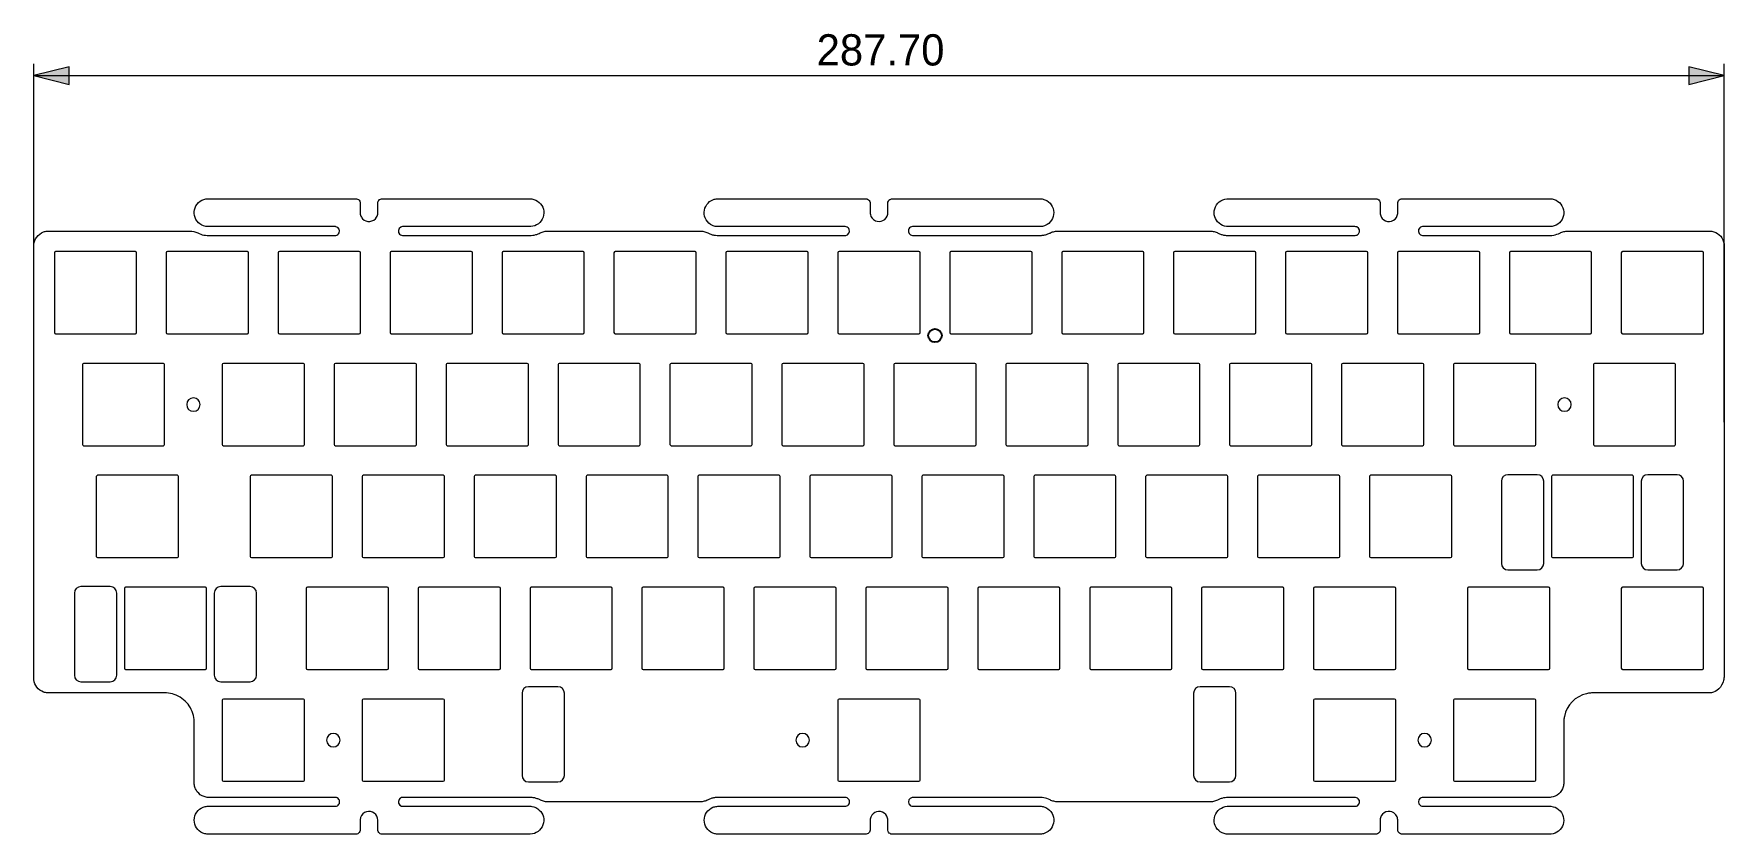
# Model space of a CAD drawing. Header units: inches. Extents: x 25 to 313, y -148 to -12.
import ezdxf

# ---------------------------------------------------------------- set-up
doc = ezdxf.new("R2010")
doc.units = ezdxf.units.IN
doc.header["$MEASUREMENT"] = 0
doc.layers.add('_U+56FE_U+5C42 1', color=18, linetype='Continuous', true_color=0x000000)

# ---------------------------------------------------------------- blocks, each defined once
blk = doc.blocks.new('block 2')
at = {"layer": '_U+56FE_U+5C42 1', "true_color": 0x000000}
for points in [[(24.87, -18.77), (30.87, -20.27), (30.87, -17.27)], [(312.57, -18.77), (306.57, -17.27), (306.57, -20.27)]]:
    blk.add_hatch(color=18, dxfattribs=at).paths.add_polyline_path(points, flags=0)
at = {"layer": '_U+56FE_U+5C42 1', "color": 18, "lineweight": 9, "true_color": 0x000000}
for points in [[(24.87, -77.77), (24.87, -16.77)], [(312.57, -77.77), (312.57, -16.77)], [(24.87, -18.77), (312.57, -18.77)]]:
    blk.add_lwpolyline(points, dxfattribs=at)
at = {"layer": '_U+56FE_U+5C42 1', "lineweight": 0}
for points in [[(24.87, -18.77), (30.87, -20.27), (30.87, -17.27)], [(312.57, -18.77), (306.57, -17.27), (306.57, -20.27)]]:
    blk.add_lwpolyline(points, close=True, dxfattribs=at)
at = {"layer": '_U+56FE_U+5C42 1', "color": 18, "true_color": 0x000000, "insert": (158.11, -17.12), "char_height": 5.32, "width": 55.1661, "attachment_point": 7}
blk.add_mtext('287.70', dxfattribs=at)

msp = doc.modelspace()

# ---------------------------------------------------------------- linework, layer by layer
at = {"layer": '_U+56FE_U+5C42 1'}
msp.add_circle((178.25, -63.03), 1.15, dxfattribs=at)
at = {"layer": '_U+56FE_U+5C42 1', "lineweight": 0}
for points, knots in [([(312.55, -47.4), (312.52, -47.17), (312.46, -46.95), (312.36, -46.74), (312.17, -46.29), (311.85, -45.91), (311.44, -45.64), (311.05, -45.39), (310.61, -45.25), (310.14, -45.24), (310.03, -45.23), (309.57, -45.23), (309.46, -45.23), (309.23, -45.23), (308.99, -45.23), (308.76, -45.23), (307.83, -45.23), (306.91, -45.23), (305.98, -45.23), (304.12, -45.23), (302.27, -45.23), (300.41, -45.23), (296.7, -45.23), (292.99, -45.23), (289.28, -45.23), (288.36, -45.23), (287.43, -45.23), (286.5, -45.23), (286.38, -45.23), (286.27, -45.23), (286.15, -45.23), (286.04, -45.23), (285.92, -45.23), (285.81, -45.24), (285.57, -45.26), (285.35, -45.3), (285.12, -45.37), (285.01, -45.41), (284.9, -45.45), (284.8, -45.49), (284.74, -45.52), (284.69, -45.55), (284.63, -45.57), (284.55, -45.62), (284.46, -45.66), (284.37, -45.69), (284.02, -45.84), (283.66, -45.93), (283.27, -45.97), (283.11, -45.98), (282.95, -45.98), (282.78, -45.98), (282.67, -45.98), (282.55, -45.98), (282.43, -45.98), (282.2, -45.98), (281.97, -45.98), (281.74, -45.98), (281.27, -45.98), (280.81, -45.98), (280.35, -45.98), (279.42, -45.98), (278.49, -45.98), (277.56, -45.98), (273.85, -45.98), (270.14, -45.98), (266.43, -45.98), (265.51, -45.98), (264.58, -45.98), (263.65, -45.98), (263.19, -45.98), (262.72, -45.98), (262.26, -45.98), (262.03, -45.98), (261.8, -45.98), (261.56, -45.98), (261.52, -45.98), (261.27, -45.99), (261.22, -45.98), (261.1, -45.97), (261, -45.94), (260.89, -45.88), (260.46, -45.63), (260.39, -45.03), (260.76, -44.68), (260.85, -44.6), (260.95, -44.54), (261.07, -44.51), (261.19, -44.48), (261.28, -44.48), (261.4, -44.48), (261.64, -44.48), (261.87, -44.48), (262.1, -44.48), (263.03, -44.48), (263.96, -44.48), (264.88, -44.48), (268.59, -44.48), (272.3, -44.48), (276.01, -44.48), (277.87, -44.48), (279.72, -44.48), (281.58, -44.48), (281.81, -44.48), (282.04, -44.48), (282.27, -44.48), (282.38, -44.48), (282.85, -44.49), (282.96, -44.48), (283.43, -44.47), (283.87, -44.32), (284.25, -44.06), (284.65, -43.78), (284.96, -43.39), (285.13, -42.93), (285.28, -42.51), (285.31, -42.06), (285.22, -41.63), (285.02, -40.67), (284.26, -39.93), (283.29, -39.77), (283.05, -39.73), (282.88, -39.73), (282.63, -39.73), (282.4, -39.73), (282.17, -39.73), (281.93, -39.73), (281.47, -39.73), (281.01, -39.73), (280.54, -39.73), (278.69, -39.73), (276.83, -39.73), (274.98, -39.73), (271.27, -39.73), (267.56, -39.73), (263.85, -39.73), (261.99, -39.73), (260.14, -39.73), (258.28, -39.73), (258.17, -39.73), (258.05, -39.73), (257.93, -39.73), (257.82, -39.73), (257.71, -39.73), (257.6, -39.75), (257.36, -39.81), (257.17, -39.98), (257.07, -40.2), (257.03, -40.32), (257.02, -40.41), (257.02, -40.53), (257.02, -40.65), (257.02, -40.77), (257.02, -40.88), (257.02, -41.11), (257.02, -41.35), (257.02, -41.58), (257.02, -41.69), (257.02, -41.81), (257.02, -41.93), (257.02, -42.04), (257.02, -42.15), (257.01, -42.26), (256.99, -42.49), (256.91, -42.71), (256.79, -42.91), (256.53, -43.32), (256.1, -43.58), (255.62, -43.61), (255.15, -43.64), (254.69, -43.44), (254.38, -43.09), (254.23, -42.91), (254.12, -42.69), (254.06, -42.46), (254.04, -42.35), (254.02, -42.24), (254.02, -42.13), (254.02, -42.02), (254.02, -41.9), (254.02, -41.79), (254.02, -41.56), (254.02, -41.32), (254.02, -41.09), (254.02, -40.98), (254.02, -40.86), (254.02, -40.74), (254.02, -40.68), (254.02, -40.47), (254.02, -40.4), (253.99, -40.16), (253.85, -39.95), (253.64, -39.83), (253.54, -39.77), (253.43, -39.74), (253.31, -39.74), (253.27, -39.73), (253.01, -39.73), (252.97, -39.73), (251.11, -39.73), (249.26, -39.73), (247.4, -39.73), (243.69, -39.73), (239.98, -39.73), (236.27, -39.73), (234.42, -39.73), (232.56, -39.73), (230.71, -39.73), (230.24, -39.73), (229.78, -39.73), (229.32, -39.73), (229.09, -39.73), (228.85, -39.73), (228.62, -39.73), (228.46, -39.73), (228.11, -39.73), (227.94, -39.74), (226.97, -39.83), (226.15, -40.49), (225.87, -41.43), (225.6, -42.34), (225.89, -43.31), (226.61, -43.92), (226.97, -44.23), (227.42, -44.42), (227.88, -44.47), (227.99, -44.48), (228.1, -44.48), (228.21, -44.48), (228.32, -44.48), (228.44, -44.48), (228.56, -44.48), (228.79, -44.48), (229.02, -44.48), (229.25, -44.48), (231.11, -44.48), (232.96, -44.48), (234.82, -44.48), (238.51, -44.48), (242.21, -44.48), (245.9, -44.48), (246.83, -44.48), (247.75, -44.48), (248.68, -44.48), (248.91, -44.48), (249.14, -44.48), (249.37, -44.48), (249.48, -44.48), (249.6, -44.48), (249.71, -44.48), (249.84, -44.48), (249.92, -44.49), (250.04, -44.54), (250.51, -44.72), (250.67, -45.3), (250.36, -45.69), (250.22, -45.89), (250, -45.98), (249.76, -45.98), (249.53, -45.98), (249.3, -45.98), (249.06, -45.98), (248.6, -45.98), (248.14, -45.98), (247.68, -45.98), (246.75, -45.98), (245.83, -45.98), (244.91, -45.98), (241.21, -45.98), (237.52, -45.98), (233.82, -45.98), (231.97, -45.98), (230.13, -45.98), (228.28, -45.98), (228.12, -45.98), (227.96, -45.98), (227.8, -45.97), (227.61, -45.95), (227.42, -45.92), (227.24, -45.88), (227.05, -45.83), (226.88, -45.78), (226.7, -45.7), (226.61, -45.67), (226.53, -45.63), (226.44, -45.59), (226.38, -45.56), (226.33, -45.53), (226.27, -45.5), (226.05, -45.41), (225.84, -45.34), (225.61, -45.29), (225.35, -45.24), (225.18, -45.23), (224.92, -45.23), (223.99, -45.23), (223.07, -45.23), (222.15, -45.23), (214.75, -45.23), (207.36, -45.23), (199.97, -45.23), (199.74, -45.23), (199.51, -45.23), (199.28, -45.23), (199.03, -45.23), (198.84, -45.25), (198.59, -45.3), (198.36, -45.35), (198.15, -45.42), (197.94, -45.52), (197.87, -45.55), (197.8, -45.59), (197.74, -45.62), (197.65, -45.66), (197.56, -45.7), (197.48, -45.73), (197.3, -45.8), (197.12, -45.85), (196.93, -45.89), (196.75, -45.93), (196.56, -45.96), (196.37, -45.97), (196.22, -45.99), (196.07, -45.98), (195.92, -45.98), (195.69, -45.98), (195.46, -45.98), (195.23, -45.98), (194.77, -45.98), (194.3, -45.98), (193.84, -45.98), (191.99, -45.98), (190.15, -45.98), (188.3, -45.98), (184.6, -45.98), (180.91, -45.98), (177.21, -45.98), (176.75, -45.98), (176.29, -45.98), (175.83, -45.98), (175.59, -45.98), (175.36, -45.98), (175.13, -45.98), (175.02, -45.98), (174.9, -45.98), (174.79, -45.98), (174.75, -45.98), (174.48, -45.99), (174.44, -45.98), (173.95, -45.97), (173.61, -45.48), (173.75, -45.01), (173.83, -44.78), (174.01, -44.6), (174.24, -44.52), (174.37, -44.48), (174.44, -44.48), (174.57, -44.48), (174.69, -44.48), (174.8, -44.48), (174.92, -44.48), (176.76, -44.48), (178.61, -44.48), (180.46, -44.48), (184.16, -44.48), (187.85, -44.48), (191.55, -44.48), (192.47, -44.48), (193.39, -44.48), (194.32, -44.48), (194.78, -44.48), (195.24, -44.48), (195.7, -44.48), (195.82, -44.48), (195.93, -44.48), (196.05, -44.48), (196.16, -44.48), (196.26, -44.48), (196.37, -44.47), (196.6, -44.44), (196.82, -44.38), (197.03, -44.29), (197.91, -43.92), (198.48, -43.04), (198.47, -42.08), (198.46, -41.11), (197.86, -40.25), (196.96, -39.9), (196.75, -39.81), (196.53, -39.76), (196.31, -39.74), (196.14, -39.73), (195.8, -39.73), (195.63, -39.73), (195.17, -39.73), (194.71, -39.73), (194.25, -39.73), (193.32, -39.73), (192.4, -39.73), (191.48, -39.73), (189.63, -39.73), (187.78, -39.73), (185.93, -39.73), (182.24, -39.73), (178.54, -39.73), (174.85, -39.73), (173.92, -39.73), (173, -39.73), (172.08, -39.73), (171.84, -39.73), (171.61, -39.73), (171.38, -39.73), (171.27, -39.73), (171.15, -39.73), (171.04, -39.73), (170.91, -39.73), (170.83, -39.74), (170.71, -39.78), (170.48, -39.87), (170.31, -40.06), (170.25, -40.29), (170.23, -40.35), (170.22, -40.4), (170.22, -40.46), (170.22, -40.51), (170.22, -40.57), (170.22, -40.63), (170.22, -40.74), (170.22, -40.86), (170.22, -40.97), (170.22, -41.2), (170.22, -41.44), (170.22, -41.67), (170.22, -41.78), (170.22, -41.9), (170.22, -42.01), (170.22, -42.14), (170.22, -42.21), (170.2, -42.34), (170.13, -42.82), (169.83, -43.23), (169.4, -43.45), (168.99, -43.65), (168.51, -43.66), (168.1, -43.47), (167.66, -43.27), (167.34, -42.87), (167.25, -42.39), (167.23, -42.28), (167.22, -42.18), (167.22, -42.07), (167.22, -41.95), (167.22, -41.84), (167.22, -41.72), (167.22, -41.49), (167.22, -41.26), (167.22, -41.03), (167.22, -40.91), (167.22, -40.8), (167.22, -40.68), (167.22, -40.62), (167.22, -40.57), (167.22, -40.51), (167.22, -40.45), (167.22, -40.4), (167.21, -40.35), (167.16, -40.11), (167.01, -39.91), (166.79, -39.8), (166.68, -39.76), (166.58, -39.73), (166.46, -39.73), (166.35, -39.73), (166.23, -39.73), (166.11, -39.73), (165.88, -39.73), (165.65, -39.73), (165.42, -39.73), (164.96, -39.73), (164.5, -39.73), (164.04, -39.73), (162.19, -39.73), (160.34, -39.73), (158.49, -39.73), (154.8, -39.73), (151.1, -39.73), (147.41, -39.73), (145.56, -39.73), (143.71, -39.73), (141.86, -39.73), (141.72, -39.73), (141.33, -39.73), (141.19, -39.74), (140.96, -39.75), (140.75, -39.8), (140.53, -39.88), (140.08, -40.04), (139.68, -40.34), (139.4, -40.74), (138.87, -41.5), (138.83, -42.51), (139.3, -43.31), (139.55, -43.73), (139.92, -44.07), (140.36, -44.27), (140.57, -44.37), (140.78, -44.43), (141.01, -44.46), (141.24, -44.49), (141.46, -44.48), (141.68, -44.48), (142.6, -44.48), (143.53, -44.48), (144.45, -44.48), (146.3, -44.48), (148.14, -44.48), (149.99, -44.48), (153.69, -44.48), (157.38, -44.48), (161.07, -44.48), (161.54, -44.48), (162, -44.48), (162.46, -44.48), (162.57, -44.48), (162.69, -44.48), (162.81, -44.48), (162.92, -44.48), (163.03, -44.48), (163.14, -44.5), (163.38, -44.56), (163.57, -44.72), (163.66, -44.95), (163.85, -45.41), (163.55, -45.92), (163.06, -45.98), (162.99, -45.99), (162.79, -45.98), (162.72, -45.98), (162.61, -45.98), (162.49, -45.98), (162.37, -45.98), (162.14, -45.98), (161.91, -45.98), (161.68, -45.98), (159.83, -45.98), (157.99, -45.98), (156.14, -45.98), (152.45, -45.98), (148.75, -45.98), (145.06, -45.98), (144.13, -45.98), (143.21, -45.98), (142.29, -45.98), (142.05, -45.98), (141.82, -45.98), (141.59, -45.98), (141.46, -45.98), (141.32, -45.99), (141.19, -45.98), (141, -45.97), (140.81, -45.95), (140.62, -45.92), (140.44, -45.88), (140.26, -45.83), (140.08, -45.77), (139.9, -45.71), (139.73, -45.64), (139.57, -45.55), (139.36, -45.45), (139.15, -45.37), (138.92, -45.32), (138.69, -45.26), (138.47, -45.24), (138.23, -45.23), (138, -45.23), (137.77, -45.23), (137.54, -45.23), (137.08, -45.23), (136.62, -45.23), (136.16, -45.23), (135.23, -45.23), (134.31, -45.23), (133.38, -45.23), (129.69, -45.23), (126, -45.23), (122.3, -45.23), (120.45, -45.23), (118.61, -45.23), (116.76, -45.23), (115.84, -45.23), (114.91, -45.23), (113.99, -45.23), (113.53, -45.23), (113.07, -45.23), (112.6, -45.23), (112.33, -45.23), (112.18, -45.23), (111.91, -45.28), (111.68, -45.32), (111.46, -45.38), (111.25, -45.47), (111.12, -45.53), (110.99, -45.6), (110.86, -45.65), (110.69, -45.73), (110.51, -45.79), (110.33, -45.84), (109.96, -45.95), (109.63, -45.98), (109.24, -45.98), (108.78, -45.98), (108.32, -45.98), (107.86, -45.98), (106.94, -45.98), (106.01, -45.98), (105.09, -45.98), (103.24, -45.98), (101.39, -45.98), (99.55, -45.98), (95.85, -45.98), (92.16, -45.98), (88.46, -45.98), (88.23, -45.98), (88, -45.98), (87.77, -45.98), (87.64, -45.98), (87.57, -45.99), (87.44, -45.95), (87.32, -45.91), (87.23, -45.85), (87.14, -45.76), (86.78, -45.4), (86.87, -44.81), (87.32, -44.57), (87.42, -44.52), (87.52, -44.49), (87.64, -44.48), (87.68, -44.48), (87.95, -44.48), (87.99, -44.48), (88.22, -44.48), (88.45, -44.48), (88.68, -44.48), (89.14, -44.48), (89.6, -44.48), (90.06, -44.48), (91.91, -44.48), (93.76, -44.48), (95.61, -44.48), (99.3, -44.48), (102.99, -44.48), (106.69, -44.48), (107.15, -44.48), (107.61, -44.48), (108.07, -44.48), (108.31, -44.48), (108.54, -44.48), (108.77, -44.48), (108.91, -44.48), (109.3, -44.49), (109.45, -44.48), (110.41, -44.42), (111.25, -43.78), (111.55, -42.85), (111.85, -41.96), (111.59, -40.98), (110.89, -40.35), (110.54, -40.03), (110.1, -39.83), (109.64, -39.76), (109.42, -39.73), (109.19, -39.73), (108.97, -39.73), (108.74, -39.73), (108.51, -39.73), (108.28, -39.73), (104.59, -39.73), (100.89, -39.73), (97.2, -39.73), (93.5, -39.73), (89.81, -39.73), (86.11, -39.73), (85.65, -39.73), (85.19, -39.73), (84.73, -39.73), (84.61, -39.73), (84.5, -39.73), (84.38, -39.73), (84.32, -39.73), (84.27, -39.73), (84.21, -39.73), (84.15, -39.73), (84.1, -39.74), (84.05, -39.74), (83.81, -39.79), (83.6, -39.94), (83.5, -40.16), (83.45, -40.26), (83.42, -40.36), (83.42, -40.48), (83.42, -40.6), (83.42, -40.71), (83.42, -40.83), (83.42, -41.06), (83.42, -41.29), (83.42, -41.52), (83.42, -41.61), (83.42, -42.11), (83.42, -42.2), (83.4, -42.43), (83.34, -42.65), (83.22, -42.85), (82.98, -43.27), (82.56, -43.55), (82.08, -43.6), (81.62, -43.65), (81.16, -43.48), (80.84, -43.15), (80.67, -42.97), (80.55, -42.76), (80.48, -42.53), (80.41, -42.28), (80.42, -42.12), (80.42, -41.87), (80.42, -41.41), (80.42, -40.95), (80.42, -40.48), (80.42, -40.25), (80.31, -40.02), (80.12, -39.88), (80.02, -39.81), (79.92, -39.77), (79.8, -39.75), (79.74, -39.74), (79.69, -39.73), (79.63, -39.73), (79.58, -39.73), (79.52, -39.73), (79.46, -39.73), (79, -39.73), (78.54, -39.73), (78.07, -39.73), (77.15, -39.73), (76.22, -39.73), (75.3, -39.73), (73.45, -39.73), (71.59, -39.73), (69.74, -39.73), (66.04, -39.73), (62.34, -39.73), (58.64, -39.73), (57.71, -39.73), (56.79, -39.73), (55.86, -39.73), (55.63, -39.73), (55.4, -39.73), (55.17, -39.73), (55.06, -39.73), (54.59, -39.73), (54.48, -39.74), (54.02, -39.75), (53.57, -39.89), (53.19, -40.16), (52.79, -40.43), (52.49, -40.83), (52.32, -41.28), (52.17, -41.7), (52.13, -42.14), (52.22, -42.58), (52.41, -43.53), (53.17, -44.28), (54.13, -44.45), (54.38, -44.49), (54.54, -44.48), (54.79, -44.48), (55.02, -44.48), (55.25, -44.48), (55.48, -44.48), (55.95, -44.48), (56.41, -44.48), (56.87, -44.48), (57.8, -44.48), (58.72, -44.48), (59.65, -44.48), (61.5, -44.48), (63.35, -44.48), (65.2, -44.48), (67.05, -44.48), (68.9, -44.48), (70.75, -44.48), (71.68, -44.48), (72.6, -44.48), (73.53, -44.48), (73.99, -44.48), (74.45, -44.48), (74.92, -44.48), (75.15, -44.48), (75.38, -44.48), (75.61, -44.48), (75.73, -44.48), (75.84, -44.48), (75.96, -44.48), (76.02, -44.48), (76.07, -44.48), (76.13, -44.48), (76.19, -44.48), (76.24, -44.49), (76.29, -44.49), (76.79, -44.58), (77.06, -45.11), (76.85, -45.56), (76.74, -45.78), (76.54, -45.93), (76.3, -45.97), (76.25, -45.98), (76.19, -45.98), (76.14, -45.98), (76.08, -45.98), (76.02, -45.98), (75.96, -45.98), (75.85, -45.98), (75.73, -45.98), (75.62, -45.98), (74.69, -45.98), (73.77, -45.98), (72.84, -45.98), (70.99, -45.98), (69.14, -45.98), (67.29, -45.98), (63.59, -45.98), (59.88, -45.98), (56.18, -45.98), (55.72, -45.98), (55.26, -45.98), (54.79, -45.98), (54.66, -45.98), (54.52, -45.99), (54.39, -45.98), (54.2, -45.97), (54.01, -45.95), (53.82, -45.92), (53.44, -45.84), (53.12, -45.73), (52.77, -45.55), (52.35, -45.34), (51.89, -45.24), (51.43, -45.23), (50.97, -45.23), (50.5, -45.23), (50.04, -45.23), (48.19, -45.23), (46.34, -45.23), (44.49, -45.23), (40.79, -45.23), (37.09, -45.23), (33.38, -45.23), (31.53, -45.23), (29.68, -45.23), (27.83, -45.23), (27.66, -45.23), (27.33, -45.23), (27.16, -45.24), (26.93, -45.26), (26.72, -45.31), (26.5, -45.39), (26.05, -45.56), (25.65, -45.86), (25.36, -46.25), (25.08, -46.62), (24.92, -47.06), (24.88, -47.53), (24.87, -47.64), (24.87, -47.75), (24.87, -47.86), (24.87, -47.97), (24.87, -48.09), (24.87, -48.21), (24.87, -48.44), (24.87, -48.67), (24.87, -48.91), (24.87, -56.36), (24.87, -63.81), (24.87, -71.27), (24.87, -86.17), (24.87, -101.08), (24.87, -115.99), (24.87, -116.93), (24.87, -117.87), (24.87, -118.81), (24.87, -119.28), (24.87, -119.75), (24.87, -120.22), (24.87, -120.45), (24.87, -120.69), (24.87, -120.92), (24.87, -121.04), (24.87, -121.16), (24.87, -121.28), (24.87, -121.39), (24.87, -121.5), (24.88, -121.61), (24.97, -122.58), (25.62, -123.42), (26.54, -123.74), (26.76, -123.82), (26.98, -123.86), (27.2, -123.88), (27.35, -123.89), (27.74, -123.88), (27.89, -123.88), (28.35, -123.88), (28.82, -123.88), (29.29, -123.88), (33.02, -123.88), (36.76, -123.88), (40.49, -123.88), (42.36, -123.88), (44.22, -123.88), (46.09, -123.88), (46.32, -123.88), (46.56, -123.88), (46.79, -123.88), (47.01, -123.88), (47.24, -123.88), (47.46, -123.89), (47.92, -123.92), (48.35, -124), (48.78, -124.15), (49.71, -124.47), (50.52, -125.04), (51.12, -125.82), (51.7, -126.56), (52.05, -127.46), (52.15, -128.4), (52.17, -128.65), (52.17, -128.79), (52.17, -129.04), (52.17, -129.27), (52.17, -129.49), (52.17, -129.71), (52.17, -130.16), (52.17, -130.61), (52.17, -131.05), (52.17, -132.84), (52.17, -134.63), (52.17, -136.41), (52.17, -137.3), (52.17, -138.2), (52.17, -139.09), (52.17, -139.34), (52.18, -139.5), (52.23, -139.75), (52.29, -139.98), (52.37, -140.19), (52.49, -140.4), (52.73, -140.83), (53.09, -141.18), (53.52, -141.41), (53.74, -141.52), (53.95, -141.59), (54.18, -141.64), (54.44, -141.69), (54.59, -141.68), (54.85, -141.68), (55.31, -141.68), (55.78, -141.68), (56.25, -141.68), (57.18, -141.68), (58.11, -141.68), (59.05, -141.68), (62.78, -141.68), (66.51, -141.68), (70.25, -141.68), (72.12, -141.68), (73.98, -141.68), (75.85, -141.68), (75.88, -141.68), (76.16, -141.68), (76.2, -141.68), (76.32, -141.69), (76.42, -141.72), (76.53, -141.77), (76.74, -141.89), (76.89, -142.1), (76.91, -142.34), (76.94, -142.58), (76.86, -142.81), (76.69, -142.97), (76.6, -143.06), (76.5, -143.12), (76.38, -143.15), (76.26, -143.19), (76.17, -143.18), (76.05, -143.18), (75.11, -143.18), (74.18, -143.18), (73.25, -143.18), (69.51, -143.18), (65.78, -143.18), (62.05, -143.18), (60.18, -143.18), (58.31, -143.18), (56.44, -143.18), (55.98, -143.18), (55.51, -143.18), (55.04, -143.18), (54.89, -143.18), (54.52, -143.18), (54.36, -143.19), (54.13, -143.21), (53.92, -143.26), (53.7, -143.34), (52.79, -143.69), (52.18, -144.56), (52.17, -145.53), (52.16, -146.51), (52.74, -147.39), (53.65, -147.76), (53.86, -147.85), (54.08, -147.9), (54.31, -147.92), (54.42, -147.93), (54.53, -147.93), (54.64, -147.93), (54.75, -147.93), (54.87, -147.93), (54.99, -147.93), (55.45, -147.93), (55.92, -147.93), (56.39, -147.93), (58.25, -147.93), (60.12, -147.93), (61.99, -147.93), (65.72, -147.93), (69.46, -147.93), (73.19, -147.93), (75.06, -147.93), (76.92, -147.93), (78.79, -147.93), (79.02, -147.93), (79.26, -147.93), (79.49, -147.93), (79.55, -147.93), (79.61, -147.93), (79.67, -147.93), (79.72, -147.93), (79.77, -147.93), (79.83, -147.92), (79.95, -147.89), (80.05, -147.84), (80.15, -147.76), (80.25, -147.68), (80.31, -147.59), (80.36, -147.47), (80.41, -147.36), (80.42, -147.27), (80.42, -147.14), (80.42, -146.91), (80.42, -146.68), (80.42, -146.44), (80.42, -146.21), (80.42, -145.98), (80.42, -145.74), (80.42, -145.48), (80.41, -145.33), (80.5, -145.07), (80.66, -144.61), (81.04, -144.25), (81.51, -144.12), (81.96, -143.99), (82.43, -144.08), (82.81, -144.35), (83.2, -144.64), (83.42, -145.08), (83.42, -145.57), (83.42, -146.03), (83.42, -146.5), (83.42, -146.97), (83.42, -147.02), (83.42, -147.08), (83.42, -147.14), (83.42, -147.2), (83.42, -147.25), (83.43, -147.31), (83.45, -147.43), (83.49, -147.53), (83.57, -147.63), (83.71, -147.82), (83.93, -147.93), (84.17, -147.93), (86.04, -147.93), (87.91, -147.93), (89.77, -147.93), (93.51, -147.93), (97.24, -147.93), (100.98, -147.93), (102.84, -147.93), (104.71, -147.93), (106.58, -147.93), (107.04, -147.93), (107.51, -147.93), (107.98, -147.93), (108.21, -147.93), (108.44, -147.93), (108.68, -147.93), (108.79, -147.93), (109.26, -147.94), (109.37, -147.93), (110.35, -147.9), (111.21, -147.28), (111.53, -146.35), (111.85, -145.46), (111.61, -144.46), (110.91, -143.82), (110.56, -143.49), (110.12, -143.28), (109.64, -143.21), (109.54, -143.19), (109.43, -143.19), (109.32, -143.18), (109.21, -143.18), (109.09, -143.18), (108.97, -143.18), (108.74, -143.18), (108.51, -143.18), (108.27, -143.18), (106.41, -143.18), (104.54, -143.18), (102.67, -143.18), (98.98, -143.18), (95.28, -143.18), (91.59, -143.18), (90.66, -143.18), (89.74, -143.18), (88.81, -143.18), (88.58, -143.18), (88.35, -143.18), (88.12, -143.18), (88.01, -143.18), (87.89, -143.18), (87.78, -143.18), (87.65, -143.18), (87.57, -143.19), (87.44, -143.15), (86.97, -143), (86.77, -142.43), (87.05, -142.02), (87.18, -141.82), (87.4, -141.7), (87.64, -141.69), (87.68, -141.68), (87.94, -141.68), (87.98, -141.68), (88.1, -141.68), (88.21, -141.68), (88.33, -141.68), (88.79, -141.68), (89.25, -141.68), (89.71, -141.68), (90.64, -141.68), (91.56, -141.68), (92.48, -141.68), (96.18, -141.68), (99.88, -141.68), (103.57, -141.68), (105.42, -141.68), (107.27, -141.68), (109.11, -141.68), (109.26, -141.68), (109.41, -141.68), (109.56, -141.69), (109.75, -141.71), (109.94, -141.73), (110.12, -141.77), (110.31, -141.81), (110.49, -141.87), (110.67, -141.94), (110.76, -141.97), (110.84, -142), (110.93, -142.04), (111, -142.08), (111.06, -142.11), (111.13, -142.14), (111.34, -142.24), (111.56, -142.32), (111.79, -142.37), (112.03, -142.42), (112.23, -142.43), (112.47, -142.43), (113.4, -142.43), (114.32, -142.43), (115.25, -142.43), (122.64, -142.43), (130.03, -142.43), (137.42, -142.43), (137.65, -142.43), (137.88, -142.43), (138.11, -142.43), (138.37, -142.43), (138.54, -142.43), (138.8, -142.38), (139.03, -142.33), (139.25, -142.26), (139.46, -142.17), (139.52, -142.14), (139.58, -142.11), (139.63, -142.08), (139.72, -142.04), (139.8, -142), (139.89, -141.97), (140.07, -141.9), (140.25, -141.84), (140.43, -141.79), (140.61, -141.75), (140.8, -141.72), (140.99, -141.7), (141.15, -141.69), (141.31, -141.68), (141.47, -141.68), (141.7, -141.68), (141.93, -141.68), (142.16, -141.68), (142.63, -141.68), (143.09, -141.68), (143.55, -141.68), (145.4, -141.68), (147.25, -141.68), (149.09, -141.68), (152.79, -141.68), (156.48, -141.68), (160.18, -141.68), (161.1, -141.68), (162.03, -141.68), (162.95, -141.68), (163.07, -141.68), (163.17, -141.7), (163.28, -141.75), (163.39, -141.8), (163.48, -141.87), (163.56, -141.97), (163.7, -142.15), (163.75, -142.39), (163.7, -142.61), (163.64, -142.85), (163.47, -143.04), (163.25, -143.13), (163.13, -143.18), (163.04, -143.18), (162.92, -143.18), (162.8, -143.18), (162.69, -143.18), (162.57, -143.18), (160.73, -143.18), (158.88, -143.18), (157.03, -143.18), (153.33, -143.18), (149.64, -143.18), (145.94, -143.18), (145.02, -143.18), (144.1, -143.18), (143.17, -143.18), (142.71, -143.18), (142.25, -143.18), (141.79, -143.18), (141.67, -143.18), (141.56, -143.18), (141.44, -143.18), (141.33, -143.18), (141.22, -143.19), (141.11, -143.2), (140.89, -143.22), (140.67, -143.27), (140.46, -143.36), (139.56, -143.72), (138.98, -144.58), (138.97, -145.55), (138.97, -146.51), (139.54, -147.38), (140.43, -147.75), (140.65, -147.84), (140.86, -147.9), (141.09, -147.92), (141.2, -147.93), (141.3, -147.93), (141.41, -147.93), (141.53, -147.93), (141.64, -147.93), (141.76, -147.93), (142.22, -147.93), (142.68, -147.93), (143.14, -147.93), (144.07, -147.93), (144.99, -147.93), (145.92, -147.93), (147.76, -147.93), (149.61, -147.93), (151.46, -147.93), (155.15, -147.93), (158.85, -147.93), (162.55, -147.93), (163.47, -147.93), (164.39, -147.93), (165.32, -147.93), (165.55, -147.93), (165.78, -147.93), (166.01, -147.93), (166.13, -147.93), (166.24, -147.93), (166.36, -147.93), (166.48, -147.93), (166.56, -147.94), (166.69, -147.9), (166.92, -147.83), (167.11, -147.65), (167.18, -147.42), (167.22, -147.3), (167.22, -147.22), (167.22, -147.09), (167.22, -146.98), (167.22, -146.86), (167.22, -146.74), (167.22, -146.51), (167.22, -146.28), (167.22, -146.05), (167.22, -145.94), (167.22, -145.82), (167.22, -145.71), (167.22, -145.59), (167.22, -145.49), (167.23, -145.37), (167.29, -144.9), (167.58, -144.47), (168, -144.24), (168.4, -144.02), (168.88, -144), (169.3, -144.17), (169.75, -144.36), (170.08, -144.76), (170.18, -145.23), (170.21, -145.34), (170.22, -145.44), (170.22, -145.55), (170.22, -145.67), (170.22, -145.78), (170.22, -145.9), (170.22, -146.13), (170.22, -146.36), (170.22, -146.59), (170.22, -146.71), (170.22, -146.82), (170.22, -146.94), (170.22, -147.01), (170.22, -147.21), (170.23, -147.28), (170.26, -147.52), (170.4, -147.73), (170.61, -147.84), (170.71, -147.9), (170.82, -147.93), (170.93, -147.93), (170.97, -147.94), (171.24, -147.93), (171.28, -147.93), (171.51, -147.93), (171.74, -147.93), (171.97, -147.93), (172.43, -147.93), (172.89, -147.93), (173.36, -147.93), (175.2, -147.93), (177.05, -147.93), (178.9, -147.93), (182.59, -147.93), (186.29, -147.93), (189.99, -147.93), (191.83, -147.93), (193.68, -147.93), (195.53, -147.93), (195.66, -147.93), (196.08, -147.94), (196.21, -147.93), (196.44, -147.92), (196.65, -147.88), (196.86, -147.81), (197.32, -147.65), (197.72, -147.36), (198.01, -146.97), (198.56, -146.22), (198.62, -145.21), (198.17, -144.4), (197.93, -143.97), (197.56, -143.63), (197.12, -143.42), (196.91, -143.32), (196.7, -143.25), (196.47, -143.21), (196.23, -143.18), (196.05, -143.18), (195.81, -143.18), (194.88, -143.18), (193.96, -143.18), (193.04, -143.18), (191.19, -143.18), (189.34, -143.18), (187.49, -143.18), (183.8, -143.18), (180.1, -143.18), (176.41, -143.18), (175.95, -143.18), (175.48, -143.18), (175.02, -143.18), (174.91, -143.18), (174.79, -143.18), (174.67, -143.18), (174.62, -143.18), (174.56, -143.18), (174.5, -143.18), (174.45, -143.18), (174.39, -143.18), (174.34, -143.17), (174.1, -143.13), (173.9, -142.97), (173.79, -142.76), (173.58, -142.31), (173.85, -141.78), (174.35, -141.69), (174.4, -141.69), (174.45, -141.68), (174.51, -141.68), (174.57, -141.68), (174.62, -141.68), (174.68, -141.68), (174.8, -141.68), (174.91, -141.68), (175.03, -141.68), (175.26, -141.68), (175.49, -141.68), (175.72, -141.68), (177.57, -141.68), (179.42, -141.68), (181.26, -141.68), (184.96, -141.68), (188.66, -141.68), (192.35, -141.68), (193.27, -141.68), (194.2, -141.68), (195.12, -141.68), (195.35, -141.68), (195.58, -141.68), (195.82, -141.68), (195.94, -141.68), (196.07, -141.68), (196.2, -141.69), (196.39, -141.69), (196.58, -141.71), (196.76, -141.74), (197.14, -141.81), (197.49, -141.92), (197.83, -142.1), (197.94, -142.15), (198.05, -142.2), (198.16, -142.24), (198.27, -142.28), (198.38, -142.32), (198.49, -142.34), (198.72, -142.4), (198.94, -142.43), (199.18, -142.43), (199.29, -142.44), (199.41, -142.43), (199.52, -142.43), (199.64, -142.43), (199.75, -142.43), (199.87, -142.43), (200.33, -142.43), (200.79, -142.43), (201.25, -142.43), (202.18, -142.43), (203.1, -142.43), (204.03, -142.43), (207.72, -142.43), (211.42, -142.43), (215.11, -142.43), (216.96, -142.43), (218.81, -142.43), (220.66, -142.43), (221.58, -142.43), (222.5, -142.43), (223.43, -142.43), (223.89, -142.43), (224.35, -142.43), (224.81, -142.43), (225.08, -142.43), (225.24, -142.44), (225.5, -142.4), (225.73, -142.36), (225.95, -142.3), (226.17, -142.21), (226.3, -142.15), (226.42, -142.09), (226.54, -142.03), (226.71, -141.95), (226.89, -141.89), (227.07, -141.84), (227.44, -141.73), (227.8, -141.68), (228.17, -141.68), (228.63, -141.68), (229.1, -141.68), (229.56, -141.68), (230.48, -141.68), (231.41, -141.68), (232.33, -141.68), (234.18, -141.68), (236.03, -141.68), (237.87, -141.68), (241.57, -141.68), (245.26, -141.68), (248.96, -141.68), (249.19, -141.68), (249.42, -141.68), (249.65, -141.68), (249.78, -141.68), (249.86, -141.68), (249.98, -141.72), (250.1, -141.75), (250.2, -141.81), (250.29, -141.89), (250.65, -142.24), (250.58, -142.84), (250.14, -143.09), (250.04, -143.15), (249.93, -143.18), (249.81, -143.18), (249.77, -143.19), (249.52, -143.18), (249.47, -143.18), (249.24, -143.18), (249.01, -143.18), (248.78, -143.18), (248.32, -143.18), (247.86, -143.18), (247.39, -143.18), (245.55, -143.18), (243.7, -143.18), (241.85, -143.18), (238.16, -143.18), (234.46, -143.18), (230.76, -143.18), (230.3, -143.18), (229.84, -143.18), (229.38, -143.18), (229.15, -143.18), (228.92, -143.18), (228.69, -143.18), (228.55, -143.18), (228.14, -143.18), (228.01, -143.19), (227.04, -143.25), (226.2, -143.88), (225.89, -144.8), (225.59, -145.7), (225.85, -146.68), (226.54, -147.31), (226.89, -147.63), (227.33, -147.84), (227.8, -147.91), (227.9, -147.92), (228.01, -147.93), (228.12, -147.93), (228.23, -147.94), (228.34, -147.93), (228.46, -147.93), (228.69, -147.93), (228.92, -147.93), (229.15, -147.93), (232.85, -147.93), (236.54, -147.93), (240.24, -147.93), (243.93, -147.93), (247.63, -147.93), (251.32, -147.93), (251.79, -147.93), (252.25, -147.93), (252.71, -147.93), (252.83, -147.93), (252.94, -147.93), (253.06, -147.93), (253.11, -147.93), (253.17, -147.93), (253.23, -147.93), (253.28, -147.93), (253.34, -147.93), (253.39, -147.92), (253.63, -147.88), (253.84, -147.73), (253.94, -147.51), (254, -147.41), (254.02, -147.31), (254.02, -147.19), (254.02, -147.07), (254.02, -146.96), (254.02, -146.84), (254.02, -146.61), (254.02, -146.38), (254.02, -146.15), (254.02, -146.06), (254.02, -145.56), (254.02, -145.47), (254.04, -145.24), (254.1, -145.02), (254.22, -144.82), (254.45, -144.4), (254.88, -144.12), (255.36, -144.07), (255.82, -144.02), (256.28, -144.19), (256.6, -144.52), (256.77, -144.7), (256.89, -144.91), (256.96, -145.14), (257.03, -145.39), (257.02, -145.55), (257.02, -145.8), (257.02, -146.26), (257.02, -146.72), (257.02, -147.18), (257.02, -147.42), (257.13, -147.65), (257.33, -147.79), (257.43, -147.86), (257.53, -147.9), (257.65, -147.92), (257.71, -147.93), (257.76, -147.93), (257.82, -147.93), (257.87, -147.93), (257.93, -147.93), (257.99, -147.93), (258.46, -147.93), (258.92, -147.93), (259.39, -147.93), (260.32, -147.93), (261.25, -147.93), (262.18, -147.93), (264.05, -147.93), (265.91, -147.93), (267.77, -147.93), (271.5, -147.93), (275.22, -147.93), (278.95, -147.93), (279.88, -147.93), (280.81, -147.93), (281.74, -147.93), (281.98, -147.93), (282.21, -147.93), (282.44, -147.93), (282.56, -147.93), (282.68, -147.93), (282.79, -147.93), (282.9, -147.93), (283.01, -147.93), (283.12, -147.92), (283.59, -147.88), (284.04, -147.69), (284.4, -147.4), (285.14, -146.79), (285.44, -145.81), (285.18, -144.9), (284.9, -143.96), (284.08, -143.28), (283.1, -143.19), (282.94, -143.18), (282.59, -143.18), (282.42, -143.18), (282.19, -143.18), (281.96, -143.18), (281.73, -143.18), (281.26, -143.18), (280.79, -143.18), (280.33, -143.18), (279.4, -143.18), (278.47, -143.18), (277.53, -143.18), (275.67, -143.18), (273.81, -143.18), (271.94, -143.18), (270.08, -143.18), (268.22, -143.18), (266.35, -143.18), (265.42, -143.18), (264.49, -143.18), (263.56, -143.18), (263.09, -143.18), (262.63, -143.18), (262.16, -143.18), (261.93, -143.18), (261.7, -143.18), (261.46, -143.18), (261.37, -143.18), (261.22, -143.19), (261.13, -143.17), (261, -143.15), (260.9, -143.1), (260.81, -143.02), (260.41, -142.71), (260.43, -142.1), (260.85, -141.81), (260.95, -141.75), (261.05, -141.71), (261.17, -141.69), (261.25, -141.68), (261.44, -141.68), (261.52, -141.68), (261.75, -141.68), (261.98, -141.68), (262.21, -141.68), (263.15, -141.68), (264.08, -141.68), (265.01, -141.68), (266.87, -141.68), (268.74, -141.68), (270.6, -141.68), (274.32, -141.68), (278.05, -141.68), (281.78, -141.68), (282.01, -141.68), (282.24, -141.68), (282.48, -141.68), (282.72, -141.68), (282.9, -141.69), (283.14, -141.66), (283.61, -141.59), (284.05, -141.38), (284.41, -141.07), (284.78, -140.75), (285.04, -140.33), (285.18, -139.86), (285.24, -139.65), (285.27, -139.44), (285.27, -139.21), (285.27, -138.99), (285.27, -138.77), (285.27, -138.54), (285.27, -136.76), (285.27, -134.98), (285.27, -133.2), (285.27, -132.31), (285.27, -131.41), (285.27, -130.52), (285.27, -130.08), (285.27, -129.63), (285.27, -129.19), (285.27, -128.97), (285.27, -128.75), (285.28, -128.53), (285.3, -128.31), (285.33, -128.1), (285.37, -127.88), (285.77, -125.95), (287.25, -124.44), (289.17, -124.01), (289.39, -123.96), (289.61, -123.92), (289.83, -123.9), (290.07, -123.88), (290.24, -123.88), (290.49, -123.88), (290.95, -123.88), (291.42, -123.88), (291.88, -123.88), (292.81, -123.88), (293.75, -123.88), (294.68, -123.88), (296.54, -123.88), (298.4, -123.88), (300.27, -123.88), (302.13, -123.88), (303.99, -123.88), (305.86, -123.88), (306.79, -123.88), (307.72, -123.88), (308.65, -123.88), (309.12, -123.88), (309.58, -123.88), (310.05, -123.88), (310.53, -123.88), (310.96, -123.74), (311.35, -123.46), (311.8, -123.14), (312.12, -122.68), (312.32, -122.18), (312.43, -121.93), (312.5, -121.66), (312.53, -121.39), (312.57, -121.11), (312.57, -120.92), (312.57, -120.64), (312.57, -119.71), (312.57, -118.78), (312.57, -117.85), (312.57, -115.98), (312.57, -114.12), (312.57, -112.26), (312.57, -97.35), (312.57, -82.45), (312.57, -67.54), (312.57, -63.83), (312.57, -60.12), (312.57, -56.41), (312.57, -54.56), (312.57, -52.7), (312.57, -50.85), (312.57, -49.92), (312.57, -48.99), (312.57, -48.06), (312.57, -47.84), (312.58, -47.62), (312.55, -47.4)], [0, 0, 0, 0, 1, 1, 1, 2, 2, 2, 3, 3, 3, 4, 4, 4, 5, 5, 5, 6, 6, 6, 7, 7, 7, 8, 8, 8, 9, 9, 9, 10, 10, 10, 11, 11, 11, 12, 12, 12, 13, 13, 13, 14, 14, 14, 15, 15, 15, 16, 16, 16, 17, 17, 17, 18, 18, 18, 19, 19, 19, 20, 20, 20, 21, 21, 21, 22, 22, 22, 23, 23, 23, 24, 24, 24, 25, 25, 25, 26, 26, 26, 27, 27, 27, 28, 28, 28, 29, 29, 29, 30, 30, 30, 31, 31, 31, 32, 32, 32, 33, 33, 33, 34, 34, 34, 35, 35, 35, 36, 36, 36, 37, 37, 37, 38, 38, 38, 39, 39, 39, 40, 40, 40, 41, 41, 41, 42, 42, 42, 43, 43, 43, 44, 44, 44, 45, 45, 45, 46, 46, 46, 47, 47, 47, 48, 48, 48, 49, 49, 49, 50, 50, 50, 51, 51, 51, 52, 52, 52, 53, 53, 53, 54, 54, 54, 55, 55, 55, 56, 56, 56, 57, 57, 57, 58, 58, 58, 59, 59, 59, 60, 60, 60, 61, 61, 61, 62, 62, 62, 63, 63, 63, 64, 64, 64, 65, 65, 65, 66, 66, 66, 67, 67, 67, 68, 68, 68, 69, 69, 69, 70, 70, 70, 71, 71, 71, 72, 72, 72, 73, 73, 73, 74, 74, 74, 75, 75, 75, 76, 76, 76, 77, 77, 77, 78, 78, 78, 79, 79, 79, 80, 80, 80, 81, 81, 81, 82, 82, 82, 83, 83, 83, 84, 84, 84, 85, 85, 85, 86, 86, 86, 87, 87, 87, 88, 88, 88, 89, 89, 89, 90, 90, 90, 91, 91, 91, 92, 92, 92, 93, 93, 93, 94, 94, 94, 95, 95, 95, 96, 96, 96, 97, 97, 97, 98, 98, 98, 99, 99, 99, 100, 100, 100, 101, 101, 101, 102, 102, 102, 103, 103, 103, 104, 104, 104, 105, 105, 105, 106, 106, 106, 107, 107, 107, 108, 108, 108, 109, 109, 109, 110, 110, 110, 111, 111, 111, 112, 112, 112, 113, 113, 113, 114, 114, 114, 115, 115, 115, 116, 116, 116, 117, 117, 117, 118, 118, 118, 119, 119, 119, 120, 120, 120, 121, 121, 121, 122, 122, 122, 123, 123, 123, 124, 124, 124, 125, 125, 125, 126, 126, 126, 127, 127, 127, 128, 128, 128, 129, 129, 129, 130, 130, 130, 131, 131, 131, 132, 132, 132, 133, 133, 133, 134, 134, 134, 135, 135, 135, 136, 136, 136, 137, 137, 137, 138, 138, 138, 139, 139, 139, 140, 140, 140, 141, 141, 141, 142, 142, 142, 143, 143, 143, 144, 144, 144, 145, 145, 145, 146, 146, 146, 147, 147, 147, 148, 148, 148, 149, 149, 149, 150, 150, 150, 151, 151, 151, 152, 152, 152, 153, 153, 153, 154, 154, 154, 155, 155, 155, 156, 156, 156, 157, 157, 157, 158, 158, 158, 159, 159, 159, 160, 160, 160, 161, 161, 161, 162, 162, 162, 163, 163, 163, 164, 164, 164, 165, 165, 165, 166, 166, 166, 167, 167, 167, 168, 168, 168, 169, 169, 169, 170, 170, 170, 171, 171, 171, 172, 172, 172, 173, 173, 173, 174, 174, 174, 175, 175, 175, 176, 176, 176, 177, 177, 177, 178, 178, 178, 179, 179, 179, 180, 180, 180, 181, 181, 181, 182, 182, 182, 183, 183, 183, 184, 184, 184, 185, 185, 185, 186, 186, 186, 187, 187, 187, 188, 188, 188, 189, 189, 189, 190, 190, 190, 191, 191, 191, 192, 192, 192, 193, 193, 193, 194, 194, 194, 195, 195, 195, 196, 196, 196, 197, 197, 197, 198, 198, 198, 199, 199, 199, 200, 200, 200, 201, 201, 201, 202, 202, 202, 203, 203, 203, 204, 204, 204, 205, 205, 205, 206, 206, 206, 207, 207, 207, 208, 208, 208, 209, 209, 209, 210, 210, 210, 211, 211, 211, 212, 212, 212, 213, 213, 213, 214, 214, 214, 215, 215, 215, 216, 216, 216, 217, 217, 217, 218, 218, 218, 219, 219, 219, 220, 220, 220, 221, 221, 221, 222, 222, 222, 223, 223, 223, 224, 224, 224, 225, 225, 225, 226, 226, 226, 227, 227, 227, 228, 228, 228, 229, 229, 229, 230, 230, 230, 231, 231, 231, 232, 232, 232, 233, 233, 233, 234, 234, 234, 235, 235, 235, 236, 236, 236, 237, 237, 237, 238, 238, 238, 239, 239, 239, 240, 240, 240, 241, 241, 241, 242, 242, 242, 243, 243, 243, 244, 244, 244, 245, 245, 245, 246, 246, 246, 247, 247, 247, 248, 248, 248, 249, 249, 249, 250, 250, 250, 251, 251, 251, 252, 252, 252, 253, 253, 253, 254, 254, 254, 255, 255, 255, 256, 256, 256, 257, 257, 257, 258, 258, 258, 259, 259, 259, 260, 260, 260, 261, 261, 261, 262, 262, 262, 263, 263, 263, 264, 264, 264, 265, 265, 265, 266, 266, 266, 267, 267, 267, 268, 268, 268, 269, 269, 269, 270, 270, 270, 271, 271, 271, 272, 272, 272, 273, 273, 273, 274, 274, 274, 275, 275, 275, 276, 276, 276, 277, 277, 277, 278, 278, 278, 279, 279, 279, 280, 280, 280, 281, 281, 281, 282, 282, 282, 283, 283, 283, 284, 284, 284, 285, 285, 285, 286, 286, 286, 287, 287, 287, 288, 288, 288, 289, 289, 289, 290, 290, 290, 291, 291, 291, 292, 292, 292, 293, 293, 293, 294, 294, 294, 295, 295, 295, 296, 296, 296, 297, 297, 297, 298, 298, 298, 299, 299, 299, 300, 300, 300, 301, 301, 301, 302, 302, 302, 303, 303, 303, 304, 304, 304, 305, 305, 305, 306, 306, 306, 307, 307, 307, 308, 308, 308, 309, 309, 309, 310, 310, 310, 311, 311, 311, 312, 312, 312, 313, 313, 313, 314, 314, 314, 315, 315, 315, 316, 316, 316, 317, 317, 317, 318, 318, 318, 319, 319, 319, 320, 320, 320, 321, 321, 321, 322, 322, 322, 323, 323, 323, 324, 324, 324, 325, 325, 325, 326, 326, 326, 327, 327, 327, 328, 328, 328, 329, 329, 329, 330, 330, 330, 331, 331, 331, 332, 332, 332, 333, 333, 333, 334, 334, 334, 335, 335, 335, 336, 336, 336, 337, 337, 337, 338, 338, 338, 339, 339, 339, 340, 340, 340, 341, 341, 341, 342, 342, 342, 343, 343, 343, 344, 344, 344, 345, 345, 345, 346, 346, 346, 347, 347, 347, 348, 348, 348, 349, 349, 349, 350, 350, 350, 351, 351, 351, 352, 352, 352, 353, 353, 353, 354, 354, 354, 355, 355, 355, 356, 356, 356, 357, 357, 357, 358, 358, 358, 359, 359, 359, 360, 360, 360, 361, 361, 361, 362, 362, 362, 363, 363, 363, 364, 364, 364, 365, 365, 365, 366, 366, 366, 367, 367, 367, 368, 368, 368, 369, 369, 369, 370, 370, 370, 371, 371, 371, 372, 372, 372, 373, 373, 373, 374, 374, 374, 375, 375, 375, 376, 376, 376, 377, 377, 377, 378, 378, 378, 379, 379, 379, 380, 380, 380, 381, 381, 381, 382, 382, 382, 383, 383, 383, 384, 384, 384, 385, 385, 385, 386, 386, 386, 387, 387, 387, 388, 388, 388, 389, 389, 389, 390, 390, 390, 391, 391, 391, 392, 392, 392, 393, 393, 393, 394, 394, 394, 395, 395, 395, 396, 396, 396, 397, 397, 397, 398, 398, 398, 399, 399, 399, 400, 400, 400, 401, 401, 401, 402, 402, 402, 403, 403, 403, 404, 404, 404, 405, 405, 405, 406, 406, 406, 407, 407, 407, 408, 408, 408, 409, 409, 409, 410, 410, 410, 411, 411, 411, 412, 412, 412, 413, 413, 413, 414, 414, 414, 415, 415, 415, 416, 416, 416, 417, 417, 417, 418, 418, 418, 419, 419, 419, 420, 420, 420, 421, 421, 421, 422, 422, 422, 423, 423, 423, 424, 424, 424, 425, 425, 425, 426, 426, 426, 427, 427, 427, 428, 428, 428, 429, 429, 429, 430, 430, 430, 431, 431, 431, 432, 432, 432, 433, 433, 433, 434, 434, 434, 435, 435, 435, 436, 436, 436, 437, 437, 437, 438, 438, 438, 439, 439, 439, 440, 440, 440, 441, 441, 441, 442, 442, 442, 443, 443, 443, 444, 444, 444, 445, 445, 445, 446, 446, 446, 447, 447, 447, 448, 448, 448, 449, 449, 449, 450, 450, 450, 451, 451, 451, 452, 452, 452, 453, 453, 453, 454, 454, 454, 455, 455, 455, 456, 456, 456, 457, 457, 457, 458, 458, 458, 459, 459, 459, 460, 460, 460, 461, 461, 461, 462, 462, 462, 463, 463, 463, 464, 464, 464, 465, 465, 465, 466, 466, 466, 467, 467, 467, 468, 468, 468, 469, 469, 469, 470, 470, 470, 471, 471, 471, 472, 472, 472, 473, 473, 473, 474, 474, 474, 475, 475, 475, 476, 476, 476, 477, 477, 477, 478, 478, 478, 479, 479, 479, 480, 480, 480, 481, 481, 481, 482, 482, 482, 483, 483, 483, 484, 484, 484, 485, 485, 485, 486, 486, 486, 487, 487, 487, 488, 488, 488, 489, 489, 489, 490, 490, 490, 491, 491, 491, 492, 492, 492, 493, 493, 493, 494, 494, 494, 495, 495, 495, 496, 496, 496, 497, 497, 497, 498, 498, 498, 499, 499, 499, 500, 500, 500, 501, 501, 501, 502, 502, 502, 503, 503, 503, 504, 504, 504, 505, 505, 505, 506, 506, 506, 507, 507, 507, 508, 508, 508, 509, 509, 509, 510, 510, 510, 511, 511, 511, 512, 512, 512, 513, 513, 513, 514, 514, 514, 515, 515, 515, 516, 516, 516, 517, 517, 517, 518, 518, 518, 519, 519, 519, 520, 520, 520, 521, 521, 521, 522, 522, 522, 523, 523, 523, 524, 524, 524, 525, 525, 525, 526, 526, 526, 527, 527, 527, 528, 528, 528, 529, 529, 529, 530, 530, 530, 531, 531, 531, 532, 532, 532, 533, 533, 533, 534, 534, 534, 535, 535, 535, 536, 536, 536, 537, 537, 537, 538, 538, 538, 539, 539, 539, 540, 540, 540, 541, 541, 541, 542, 542, 542, 543, 543, 543, 544, 544, 544, 545, 545, 545, 546, 546, 546, 547, 547, 547, 548, 548, 548, 549, 549, 549, 550, 550, 550, 551, 551, 551, 552, 552, 552, 553, 553, 553, 554, 554, 554, 555, 555, 555, 556, 556, 556, 557, 557, 557, 558, 558, 558, 559, 559, 559, 560, 560, 560, 561, 561, 561, 562, 562, 562, 563, 563, 563, 564, 564, 564, 565, 565, 565, 566, 566, 566, 567, 567, 567, 568, 568, 568, 569, 569, 569, 570, 570, 570, 571, 571, 571, 572, 572, 572, 573, 573, 573, 574, 574, 574, 575, 575, 575, 576, 576, 576, 577, 577, 577, 578, 578, 578, 579, 579, 579, 580, 580, 580, 581, 581, 581, 582, 582, 582, 583, 583, 583, 584, 584, 584, 585, 585, 585, 586, 586, 586, 587, 587, 587, 588, 588, 588, 589, 589, 589, 590, 590, 590, 591, 591, 591, 592, 592, 592, 593, 593, 593, 594, 594, 594, 595, 595, 595, 596, 596, 596, 597, 597, 597, 598, 598, 598, 599, 599, 599, 600, 600, 600, 601, 601, 601, 602, 602, 602, 603, 603, 603, 604, 604, 604, 605, 605, 605, 606, 606, 606, 606]), ([(42.37, -62.53), (42.37, -62.64), (42.28, -62.73), (42.17, -62.73), (37.64, -62.73), (33.1, -62.73), (28.57, -62.73), (28.46, -62.73), (28.37, -62.64), (28.37, -62.53), (28.37, -58), (28.37, -53.47), (28.37, -48.93), (28.37, -48.82), (28.46, -48.73), (28.57, -48.73), (33.1, -48.73), (37.64, -48.73), (42.17, -48.73), (42.28, -48.73), (42.37, -48.82), (42.37, -48.93), (42.37, -53.47), (42.37, -58), (42.37, -62.53)], [0, 0, 0, 0, 1, 1, 1, 2, 2, 2, 3, 3, 3, 4, 4, 4, 5, 5, 5, 6, 6, 6, 7, 7, 7, 8, 8, 8, 8]), ([(61.42, -62.53), (61.42, -62.64), (61.33, -62.73), (61.22, -62.73), (56.69, -62.73), (52.15, -62.73), (47.62, -62.73), (47.51, -62.73), (47.42, -62.64), (47.42, -62.53), (47.42, -58), (47.42, -53.47), (47.42, -48.93), (47.42, -48.82), (47.51, -48.73), (47.62, -48.73), (52.15, -48.73), (56.69, -48.73), (61.22, -48.73), (61.33, -48.73), (61.42, -48.82), (61.42, -48.93), (61.42, -53.47), (61.42, -58), (61.42, -62.53)], [0, 0, 0, 0, 1, 1, 1, 2, 2, 2, 3, 3, 3, 4, 4, 4, 5, 5, 5, 6, 6, 6, 7, 7, 7, 8, 8, 8, 8]), ([(80.47, -62.53), (80.47, -62.64), (80.38, -62.73), (80.27, -62.73), (75.74, -62.73), (71.2, -62.73), (66.67, -62.73), (66.56, -62.73), (66.47, -62.64), (66.47, -62.53), (66.47, -58), (66.47, -53.47), (66.47, -48.93), (66.47, -48.82), (66.56, -48.73), (66.67, -48.73), (71.2, -48.73), (75.74, -48.73), (80.27, -48.73), (80.38, -48.73), (80.47, -48.82), (80.47, -48.93), (80.47, -53.47), (80.47, -58), (80.47, -62.53)], [0, 0, 0, 0, 1, 1, 1, 2, 2, 2, 3, 3, 3, 4, 4, 4, 5, 5, 5, 6, 6, 6, 7, 7, 7, 8, 8, 8, 8]), ([(99.52, -62.53), (99.52, -62.64), (99.43, -62.73), (99.32, -62.73), (94.79, -62.73), (90.25, -62.73), (85.72, -62.73), (85.61, -62.73), (85.52, -62.64), (85.52, -62.53), (85.52, -58), (85.52, -53.47), (85.52, -48.93), (85.52, -48.82), (85.61, -48.73), (85.72, -48.73), (90.25, -48.73), (94.79, -48.73), (99.32, -48.73), (99.43, -48.73), (99.52, -48.82), (99.52, -48.93), (99.52, -53.47), (99.52, -58), (99.52, -62.53)], [0, 0, 0, 0, 1, 1, 1, 2, 2, 2, 3, 3, 3, 4, 4, 4, 5, 5, 5, 6, 6, 6, 7, 7, 7, 8, 8, 8, 8]), ([(118.57, -62.53), (118.57, -62.64), (118.48, -62.73), (118.37, -62.73), (113.84, -62.73), (109.3, -62.73), (104.77, -62.73), (104.66, -62.73), (104.57, -62.64), (104.57, -62.53), (104.57, -58), (104.57, -53.47), (104.57, -48.93), (104.57, -48.82), (104.66, -48.73), (104.77, -48.73), (109.3, -48.73), (113.84, -48.73), (118.37, -48.73), (118.48, -48.73), (118.57, -48.82), (118.57, -48.93), (118.57, -53.47), (118.57, -58), (118.57, -62.53)], [0, 0, 0, 0, 1, 1, 1, 2, 2, 2, 3, 3, 3, 4, 4, 4, 5, 5, 5, 6, 6, 6, 7, 7, 7, 8, 8, 8, 8]), ([(137.62, -62.53), (137.62, -62.64), (137.53, -62.73), (137.42, -62.73), (132.89, -62.73), (128.35, -62.73), (123.82, -62.73), (123.71, -62.73), (123.62, -62.64), (123.62, -62.53), (123.62, -58), (123.62, -53.47), (123.62, -48.93), (123.62, -48.82), (123.71, -48.73), (123.82, -48.73), (128.35, -48.73), (132.89, -48.73), (137.42, -48.73), (137.53, -48.73), (137.62, -48.82), (137.62, -48.93), (137.62, -53.47), (137.62, -58), (137.62, -62.53)], [0, 0, 0, 0, 1, 1, 1, 2, 2, 2, 3, 3, 3, 4, 4, 4, 5, 5, 5, 6, 6, 6, 7, 7, 7, 8, 8, 8, 8]), ([(156.67, -62.53), (156.67, -62.64), (156.58, -62.73), (156.47, -62.73), (151.94, -62.73), (147.4, -62.73), (142.87, -62.73), (142.76, -62.73), (142.67, -62.64), (142.67, -62.53), (142.67, -58), (142.67, -53.47), (142.67, -48.93), (142.67, -48.82), (142.76, -48.73), (142.87, -48.73), (147.4, -48.73), (151.94, -48.73), (156.47, -48.73), (156.58, -48.73), (156.67, -48.82), (156.67, -48.93), (156.67, -53.47), (156.67, -58), (156.67, -62.53)], [0, 0, 0, 0, 1, 1, 1, 2, 2, 2, 3, 3, 3, 4, 4, 4, 5, 5, 5, 6, 6, 6, 7, 7, 7, 8, 8, 8, 8]), ([(175.72, -62.53), (175.72, -62.64), (175.63, -62.73), (175.52, -62.73), (170.99, -62.73), (166.45, -62.73), (161.92, -62.73), (161.81, -62.73), (161.72, -62.64), (161.72, -62.53), (161.72, -58), (161.72, -53.47), (161.72, -48.93), (161.72, -48.82), (161.81, -48.73), (161.92, -48.73), (166.45, -48.73), (170.99, -48.73), (175.52, -48.73), (175.63, -48.73), (175.72, -48.82), (175.72, -48.93), (175.72, -53.47), (175.72, -58), (175.72, -62.53)], [0, 0, 0, 0, 1, 1, 1, 2, 2, 2, 3, 3, 3, 4, 4, 4, 5, 5, 5, 6, 6, 6, 7, 7, 7, 8, 8, 8, 8]), ([(194.77, -62.53), (194.77, -62.64), (194.68, -62.73), (194.57, -62.73), (190.04, -62.73), (185.5, -62.73), (180.97, -62.73), (180.86, -62.73), (180.77, -62.64), (180.77, -62.53), (180.77, -58), (180.77, -53.47), (180.77, -48.93), (180.77, -48.82), (180.86, -48.73), (180.97, -48.73), (185.5, -48.73), (190.04, -48.73), (194.57, -48.73), (194.68, -48.73), (194.77, -48.82), (194.77, -48.93), (194.77, -53.47), (194.77, -58), (194.77, -62.53)], [0, 0, 0, 0, 1, 1, 1, 2, 2, 2, 3, 3, 3, 4, 4, 4, 5, 5, 5, 6, 6, 6, 7, 7, 7, 8, 8, 8, 8]), ([(213.82, -62.53), (213.82, -62.64), (213.73, -62.73), (213.62, -62.73), (209.09, -62.73), (204.55, -62.73), (200.02, -62.73), (199.91, -62.73), (199.82, -62.64), (199.82, -62.53), (199.82, -58), (199.82, -53.47), (199.82, -48.93), (199.82, -48.82), (199.91, -48.73), (200.02, -48.73), (204.55, -48.73), (209.09, -48.73), (213.62, -48.73), (213.73, -48.73), (213.82, -48.82), (213.82, -48.93), (213.82, -53.47), (213.82, -58), (213.82, -62.53)], [0, 0, 0, 0, 1, 1, 1, 2, 2, 2, 3, 3, 3, 4, 4, 4, 5, 5, 5, 6, 6, 6, 7, 7, 7, 8, 8, 8, 8]), ([(232.87, -62.53), (232.87, -62.64), (232.78, -62.73), (232.67, -62.73), (228.14, -62.73), (223.6, -62.73), (219.07, -62.73), (218.96, -62.73), (218.87, -62.64), (218.87, -62.53), (218.87, -58), (218.87, -53.47), (218.87, -48.93), (218.87, -48.82), (218.96, -48.73), (219.07, -48.73), (223.6, -48.73), (228.14, -48.73), (232.67, -48.73), (232.78, -48.73), (232.87, -48.82), (232.87, -48.93), (232.87, -53.47), (232.87, -58), (232.87, -62.53)], [0, 0, 0, 0, 1, 1, 1, 2, 2, 2, 3, 3, 3, 4, 4, 4, 5, 5, 5, 6, 6, 6, 7, 7, 7, 8, 8, 8, 8]), ([(251.92, -62.53), (251.92, -62.64), (251.83, -62.73), (251.72, -62.73), (247.19, -62.73), (242.65, -62.73), (238.12, -62.73), (238.01, -62.73), (237.92, -62.64), (237.92, -62.53), (237.92, -58), (237.92, -53.47), (237.92, -48.93), (237.92, -48.82), (238.01, -48.73), (238.12, -48.73), (242.65, -48.73), (247.19, -48.73), (251.72, -48.73), (251.83, -48.73), (251.92, -48.82), (251.92, -48.93), (251.92, -53.47), (251.92, -58), (251.92, -62.53)], [0, 0, 0, 0, 1, 1, 1, 2, 2, 2, 3, 3, 3, 4, 4, 4, 5, 5, 5, 6, 6, 6, 7, 7, 7, 8, 8, 8, 8]), ([(270.97, -62.53), (270.97, -62.64), (270.88, -62.73), (270.77, -62.73), (266.24, -62.73), (261.7, -62.73), (257.17, -62.73), (257.06, -62.73), (256.97, -62.64), (256.97, -62.53), (256.97, -58), (256.97, -53.47), (256.97, -48.93), (256.97, -48.82), (257.06, -48.73), (257.17, -48.73), (261.7, -48.73), (266.24, -48.73), (270.77, -48.73), (270.88, -48.73), (270.97, -48.82), (270.97, -48.93), (270.97, -53.47), (270.97, -58), (270.97, -62.53)], [0, 0, 0, 0, 1, 1, 1, 2, 2, 2, 3, 3, 3, 4, 4, 4, 5, 5, 5, 6, 6, 6, 7, 7, 7, 8, 8, 8, 8]), ([(290.02, -62.53), (290.02, -62.64), (289.93, -62.73), (289.82, -62.73), (285.29, -62.73), (280.75, -62.73), (276.22, -62.73), (276.11, -62.73), (276.02, -62.64), (276.02, -62.53), (276.02, -58), (276.02, -53.47), (276.02, -48.93), (276.02, -48.82), (276.11, -48.73), (276.22, -48.73), (280.75, -48.73), (285.29, -48.73), (289.82, -48.73), (289.93, -48.73), (290.02, -48.82), (290.02, -48.93), (290.02, -53.47), (290.02, -58), (290.02, -62.53)], [0, 0, 0, 0, 1, 1, 1, 2, 2, 2, 3, 3, 3, 4, 4, 4, 5, 5, 5, 6, 6, 6, 7, 7, 7, 8, 8, 8, 8]), ([(309.07, -62.53), (309.07, -62.64), (308.98, -62.73), (308.87, -62.73), (304.34, -62.73), (299.8, -62.73), (295.27, -62.73), (295.16, -62.73), (295.07, -62.64), (295.07, -62.53), (295.07, -58), (295.07, -53.47), (295.07, -48.93), (295.07, -48.82), (295.16, -48.73), (295.27, -48.73), (299.8, -48.73), (304.34, -48.73), (308.87, -48.73), (308.98, -48.73), (309.07, -48.82), (309.07, -48.93), (309.07, -53.47), (309.07, -58), (309.07, -62.53)], [0, 0, 0, 0, 1, 1, 1, 2, 2, 2, 3, 3, 3, 4, 4, 4, 5, 5, 5, 6, 6, 6, 7, 7, 7, 8, 8, 8, 8]), ([(47.13, -81.58), (47.13, -81.69), (47.04, -81.78), (46.93, -81.78), (42.4, -81.78), (37.87, -81.78), (33.33, -81.78), (33.22, -81.78), (33.13, -81.69), (33.13, -81.58), (33.13, -77.05), (33.13, -72.52), (33.13, -67.98), (33.13, -67.87), (33.22, -67.78), (33.33, -67.78), (37.87, -67.78), (42.4, -67.78), (46.93, -67.78), (47.04, -67.78), (47.13, -67.87), (47.13, -67.98), (47.13, -72.52), (47.13, -77.05), (47.13, -81.58)], [0, 0, 0, 0, 1, 1, 1, 2, 2, 2, 3, 3, 3, 4, 4, 4, 5, 5, 5, 6, 6, 6, 7, 7, 7, 8, 8, 8, 8]), ([(70.95, -81.58), (70.95, -81.69), (70.86, -81.78), (70.75, -81.78), (66.21, -81.78), (61.68, -81.78), (57.15, -81.78), (57.04, -81.78), (56.95, -81.69), (56.95, -81.58), (56.95, -77.05), (56.95, -72.52), (56.95, -67.98), (56.95, -67.87), (57.04, -67.78), (57.15, -67.78), (61.68, -67.78), (66.21, -67.78), (70.75, -67.78), (70.86, -67.78), (70.95, -67.87), (70.95, -67.98), (70.95, -72.52), (70.95, -77.05), (70.95, -81.58)], [0, 0, 0, 0, 1, 1, 1, 2, 2, 2, 3, 3, 3, 4, 4, 4, 5, 5, 5, 6, 6, 6, 7, 7, 7, 8, 8, 8, 8]), ([(90, -81.58), (90, -81.69), (89.91, -81.78), (89.8, -81.78), (85.26, -81.78), (80.73, -81.78), (76.2, -81.78), (76.09, -81.78), (76, -81.69), (76, -81.58), (76, -77.05), (76, -72.52), (76, -67.98), (76, -67.87), (76.09, -67.78), (76.2, -67.78), (80.73, -67.78), (85.26, -67.78), (89.8, -67.78), (89.91, -67.78), (90, -67.87), (90, -67.98), (90, -72.52), (90, -77.05), (90, -81.58)], [0, 0, 0, 0, 1, 1, 1, 2, 2, 2, 3, 3, 3, 4, 4, 4, 5, 5, 5, 6, 6, 6, 7, 7, 7, 8, 8, 8, 8]), ([(109.05, -81.58), (109.05, -81.69), (108.96, -81.78), (108.85, -81.78), (104.31, -81.78), (99.78, -81.78), (95.25, -81.78), (95.14, -81.78), (95.05, -81.69), (95.05, -81.58), (95.05, -77.05), (95.05, -72.52), (95.05, -67.98), (95.05, -67.87), (95.14, -67.78), (95.25, -67.78), (99.78, -67.78), (104.31, -67.78), (108.85, -67.78), (108.96, -67.78), (109.05, -67.87), (109.05, -67.98), (109.05, -72.52), (109.05, -77.05), (109.05, -81.58)], [0, 0, 0, 0, 1, 1, 1, 2, 2, 2, 3, 3, 3, 4, 4, 4, 5, 5, 5, 6, 6, 6, 7, 7, 7, 8, 8, 8, 8]), ([(128.1, -81.58), (128.1, -81.69), (128.01, -81.78), (127.9, -81.78), (123.36, -81.78), (118.83, -81.78), (114.3, -81.78), (114.19, -81.78), (114.1, -81.69), (114.1, -81.58), (114.1, -77.05), (114.1, -72.52), (114.1, -67.98), (114.1, -67.87), (114.19, -67.78), (114.3, -67.78), (118.83, -67.78), (123.36, -67.78), (127.9, -67.78), (128.01, -67.78), (128.1, -67.87), (128.1, -67.98), (128.1, -72.52), (128.1, -77.05), (128.1, -81.58)], [0, 0, 0, 0, 1, 1, 1, 2, 2, 2, 3, 3, 3, 4, 4, 4, 5, 5, 5, 6, 6, 6, 7, 7, 7, 8, 8, 8, 8]), ([(147.15, -81.58), (147.15, -81.69), (147.06, -81.78), (146.95, -81.78), (142.41, -81.78), (137.88, -81.78), (133.35, -81.78), (133.24, -81.78), (133.15, -81.69), (133.15, -81.58), (133.15, -77.05), (133.15, -72.52), (133.15, -67.98), (133.15, -67.87), (133.24, -67.78), (133.35, -67.78), (137.88, -67.78), (142.41, -67.78), (146.95, -67.78), (147.06, -67.78), (147.15, -67.87), (147.15, -67.98), (147.15, -72.52), (147.15, -77.05), (147.15, -81.58)], [0, 0, 0, 0, 1, 1, 1, 2, 2, 2, 3, 3, 3, 4, 4, 4, 5, 5, 5, 6, 6, 6, 7, 7, 7, 8, 8, 8, 8]), ([(166.2, -81.58), (166.2, -81.69), (166.11, -81.78), (166, -81.78), (161.46, -81.78), (156.93, -81.78), (152.4, -81.78), (152.29, -81.78), (152.2, -81.69), (152.2, -81.58), (152.2, -77.05), (152.2, -72.52), (152.2, -67.98), (152.2, -67.87), (152.29, -67.78), (152.4, -67.78), (156.93, -67.78), (161.46, -67.78), (166, -67.78), (166.11, -67.78), (166.2, -67.87), (166.2, -67.98), (166.2, -72.52), (166.2, -77.05), (166.2, -81.58)], [0, 0, 0, 0, 1, 1, 1, 2, 2, 2, 3, 3, 3, 4, 4, 4, 5, 5, 5, 6, 6, 6, 7, 7, 7, 8, 8, 8, 8]), ([(185.25, -81.58), (185.25, -81.69), (185.16, -81.78), (185.05, -81.78), (180.51, -81.78), (175.98, -81.78), (171.45, -81.78), (171.34, -81.78), (171.25, -81.69), (171.25, -81.58), (171.25, -77.05), (171.25, -72.52), (171.25, -67.98), (171.25, -67.87), (171.34, -67.78), (171.45, -67.78), (175.98, -67.78), (180.51, -67.78), (185.05, -67.78), (185.16, -67.78), (185.25, -67.87), (185.25, -67.98), (185.25, -72.52), (185.25, -77.05), (185.25, -81.58)], [0, 0, 0, 0, 1, 1, 1, 2, 2, 2, 3, 3, 3, 4, 4, 4, 5, 5, 5, 6, 6, 6, 7, 7, 7, 8, 8, 8, 8]), ([(204.3, -81.58), (204.3, -81.69), (204.21, -81.78), (204.1, -81.78), (199.56, -81.78), (195.03, -81.78), (190.5, -81.78), (190.39, -81.78), (190.3, -81.69), (190.3, -81.58), (190.3, -77.05), (190.3, -72.52), (190.3, -67.98), (190.3, -67.87), (190.39, -67.78), (190.5, -67.78), (195.03, -67.78), (199.56, -67.78), (204.1, -67.78), (204.21, -67.78), (204.3, -67.87), (204.3, -67.98), (204.3, -72.52), (204.3, -77.05), (204.3, -81.58)], [0, 0, 0, 0, 1, 1, 1, 2, 2, 2, 3, 3, 3, 4, 4, 4, 5, 5, 5, 6, 6, 6, 7, 7, 7, 8, 8, 8, 8]), ([(223.35, -81.58), (223.35, -81.69), (223.26, -81.78), (223.15, -81.78), (218.61, -81.78), (214.08, -81.78), (209.55, -81.78), (209.44, -81.78), (209.35, -81.69), (209.35, -81.58), (209.35, -77.05), (209.35, -72.52), (209.35, -67.98), (209.35, -67.87), (209.44, -67.78), (209.55, -67.78), (214.08, -67.78), (218.61, -67.78), (223.15, -67.78), (223.26, -67.78), (223.35, -67.87), (223.35, -67.98), (223.35, -72.52), (223.35, -77.05), (223.35, -81.58)], [0, 0, 0, 0, 1, 1, 1, 2, 2, 2, 3, 3, 3, 4, 4, 4, 5, 5, 5, 6, 6, 6, 7, 7, 7, 8, 8, 8, 8]), ([(242.4, -81.58), (242.4, -81.69), (242.31, -81.78), (242.2, -81.78), (237.66, -81.78), (233.13, -81.78), (228.6, -81.78), (228.49, -81.78), (228.4, -81.69), (228.4, -81.58), (228.4, -77.05), (228.4, -72.52), (228.4, -67.98), (228.4, -67.87), (228.49, -67.78), (228.6, -67.78), (233.13, -67.78), (237.66, -67.78), (242.2, -67.78), (242.31, -67.78), (242.4, -67.87), (242.4, -67.98), (242.4, -72.52), (242.4, -77.05), (242.4, -81.58)], [0, 0, 0, 0, 1, 1, 1, 2, 2, 2, 3, 3, 3, 4, 4, 4, 5, 5, 5, 6, 6, 6, 7, 7, 7, 8, 8, 8, 8]), ([(261.45, -81.58), (261.45, -81.69), (261.36, -81.78), (261.25, -81.78), (256.71, -81.78), (252.18, -81.78), (247.65, -81.78), (247.54, -81.78), (247.45, -81.69), (247.45, -81.58), (247.45, -77.05), (247.45, -72.52), (247.45, -67.98), (247.45, -67.87), (247.54, -67.78), (247.65, -67.78), (252.18, -67.78), (256.71, -67.78), (261.25, -67.78), (261.36, -67.78), (261.45, -67.87), (261.45, -67.98), (261.45, -72.52), (261.45, -77.05), (261.45, -81.58)], [0, 0, 0, 0, 1, 1, 1, 2, 2, 2, 3, 3, 3, 4, 4, 4, 5, 5, 5, 6, 6, 6, 7, 7, 7, 8, 8, 8, 8]), ([(280.5, -81.58), (280.5, -81.69), (280.41, -81.78), (280.3, -81.78), (275.76, -81.78), (271.23, -81.78), (266.7, -81.78), (266.59, -81.78), (266.5, -81.69), (266.5, -81.58), (266.5, -77.05), (266.5, -72.52), (266.5, -67.98), (266.5, -67.87), (266.59, -67.78), (266.7, -67.78), (271.23, -67.78), (275.76, -67.78), (280.3, -67.78), (280.41, -67.78), (280.5, -67.87), (280.5, -67.98), (280.5, -72.52), (280.5, -77.05), (280.5, -81.58)], [0, 0, 0, 0, 1, 1, 1, 2, 2, 2, 3, 3, 3, 4, 4, 4, 5, 5, 5, 6, 6, 6, 7, 7, 7, 8, 8, 8, 8]), ([(304.31, -81.58), (304.31, -81.69), (304.22, -81.78), (304.11, -81.78), (299.57, -81.78), (295.04, -81.78), (290.51, -81.78), (290.4, -81.78), (290.31, -81.69), (290.31, -81.58), (290.31, -77.05), (290.31, -72.52), (290.31, -67.98), (290.31, -67.87), (290.4, -67.78), (290.51, -67.78), (295.04, -67.78), (299.57, -67.78), (304.11, -67.78), (304.22, -67.78), (304.31, -67.87), (304.31, -67.98), (304.31, -72.52), (304.31, -77.05), (304.31, -81.58)], [0, 0, 0, 0, 1, 1, 1, 2, 2, 2, 3, 3, 3, 4, 4, 4, 5, 5, 5, 6, 6, 6, 7, 7, 7, 8, 8, 8, 8]), ([(52.04, -75.93), (51.4, -75.93), (50.89, -75.42), (50.89, -74.78), (50.89, -74.15), (51.4, -73.63), (52.04, -73.63), (52.67, -73.63), (53.19, -74.15), (53.19, -74.78), (53.19, -75.42), (52.67, -75.93), (52.04, -75.93)], [0, 0, 0, 0, 1, 1, 1, 2, 2, 2, 3, 3, 3, 4, 4, 4, 4]), ([(285.4, -75.93), (284.77, -75.93), (284.25, -75.42), (284.25, -74.78), (284.25, -74.15), (284.77, -73.63), (285.4, -73.63), (286.04, -73.63), (286.55, -74.15), (286.55, -74.78), (286.55, -75.42), (286.04, -75.93), (285.4, -75.93)], [0, 0, 0, 0, 1, 1, 1, 2, 2, 2, 3, 3, 3, 4, 4, 4, 4]), ([(49.51, -100.63), (49.51, -100.74), (49.42, -100.83), (49.31, -100.83), (44.78, -100.83), (40.25, -100.83), (35.71, -100.83), (35.6, -100.83), (35.51, -100.74), (35.51, -100.63), (35.51, -96.1), (35.51, -91.57), (35.51, -87.03), (35.51, -86.92), (35.6, -86.83), (35.71, -86.83), (40.25, -86.83), (44.78, -86.83), (49.31, -86.83), (49.42, -86.83), (49.51, -86.92), (49.51, -87.03), (49.51, -91.57), (49.51, -96.1), (49.51, -100.63)], [0, 0, 0, 0, 1, 1, 1, 2, 2, 2, 3, 3, 3, 4, 4, 4, 5, 5, 5, 6, 6, 6, 7, 7, 7, 8, 8, 8, 8]), ([(75.71, -100.63), (75.71, -100.74), (75.62, -100.83), (75.51, -100.83), (70.97, -100.83), (66.44, -100.83), (61.91, -100.83), (61.8, -100.83), (61.71, -100.74), (61.71, -100.63), (61.71, -96.1), (61.71, -91.57), (61.71, -87.03), (61.71, -86.92), (61.8, -86.83), (61.91, -86.83), (66.44, -86.83), (70.97, -86.83), (75.51, -86.83), (75.62, -86.83), (75.71, -86.92), (75.71, -87.03), (75.71, -91.57), (75.71, -96.1), (75.71, -100.63)], [0, 0, 0, 0, 1, 1, 1, 2, 2, 2, 3, 3, 3, 4, 4, 4, 5, 5, 5, 6, 6, 6, 7, 7, 7, 8, 8, 8, 8]), ([(94.76, -100.63), (94.76, -100.74), (94.67, -100.83), (94.56, -100.83), (90.02, -100.83), (85.49, -100.83), (80.96, -100.83), (80.85, -100.83), (80.76, -100.74), (80.76, -100.63), (80.76, -96.1), (80.76, -91.57), (80.76, -87.03), (80.76, -86.92), (80.85, -86.83), (80.96, -86.83), (85.49, -86.83), (90.02, -86.83), (94.56, -86.83), (94.67, -86.83), (94.76, -86.92), (94.76, -87.03), (94.76, -91.57), (94.76, -96.1), (94.76, -100.63)], [0, 0, 0, 0, 1, 1, 1, 2, 2, 2, 3, 3, 3, 4, 4, 4, 5, 5, 5, 6, 6, 6, 7, 7, 7, 8, 8, 8, 8]), ([(113.81, -100.63), (113.81, -100.74), (113.72, -100.83), (113.61, -100.83), (109.07, -100.83), (104.54, -100.83), (100.01, -100.83), (99.9, -100.83), (99.81, -100.74), (99.81, -100.63), (99.81, -96.1), (99.81, -91.57), (99.81, -87.03), (99.81, -86.92), (99.9, -86.83), (100.01, -86.83), (104.54, -86.83), (109.07, -86.83), (113.61, -86.83), (113.72, -86.83), (113.81, -86.92), (113.81, -87.03), (113.81, -91.57), (113.81, -96.1), (113.81, -100.63)], [0, 0, 0, 0, 1, 1, 1, 2, 2, 2, 3, 3, 3, 4, 4, 4, 5, 5, 5, 6, 6, 6, 7, 7, 7, 8, 8, 8, 8]), ([(132.86, -100.63), (132.86, -100.74), (132.77, -100.83), (132.66, -100.83), (128.12, -100.83), (123.59, -100.83), (119.06, -100.83), (118.95, -100.83), (118.86, -100.74), (118.86, -100.63), (118.86, -96.1), (118.86, -91.57), (118.86, -87.03), (118.86, -86.92), (118.95, -86.83), (119.06, -86.83), (123.59, -86.83), (128.12, -86.83), (132.66, -86.83), (132.77, -86.83), (132.86, -86.92), (132.86, -87.03), (132.86, -91.57), (132.86, -96.1), (132.86, -100.63)], [0, 0, 0, 0, 1, 1, 1, 2, 2, 2, 3, 3, 3, 4, 4, 4, 5, 5, 5, 6, 6, 6, 7, 7, 7, 8, 8, 8, 8]), ([(151.91, -100.63), (151.91, -100.74), (151.82, -100.83), (151.71, -100.83), (147.17, -100.83), (142.64, -100.83), (138.11, -100.83), (138, -100.83), (137.91, -100.74), (137.91, -100.63), (137.91, -96.1), (137.91, -91.57), (137.91, -87.03), (137.91, -86.92), (138, -86.83), (138.11, -86.83), (142.64, -86.83), (147.17, -86.83), (151.71, -86.83), (151.82, -86.83), (151.91, -86.92), (151.91, -87.03), (151.91, -91.57), (151.91, -96.1), (151.91, -100.63)], [0, 0, 0, 0, 1, 1, 1, 2, 2, 2, 3, 3, 3, 4, 4, 4, 5, 5, 5, 6, 6, 6, 7, 7, 7, 8, 8, 8, 8]), ([(170.96, -100.63), (170.96, -100.74), (170.87, -100.83), (170.76, -100.83), (166.22, -100.83), (161.69, -100.83), (157.16, -100.83), (157.05, -100.83), (156.96, -100.74), (156.96, -100.63), (156.96, -96.1), (156.96, -91.57), (156.96, -87.03), (156.96, -86.92), (157.05, -86.83), (157.16, -86.83), (161.69, -86.83), (166.22, -86.83), (170.76, -86.83), (170.87, -86.83), (170.96, -86.92), (170.96, -87.03), (170.96, -91.57), (170.96, -96.1), (170.96, -100.63)], [0, 0, 0, 0, 1, 1, 1, 2, 2, 2, 3, 3, 3, 4, 4, 4, 5, 5, 5, 6, 6, 6, 7, 7, 7, 8, 8, 8, 8]), ([(190.01, -100.63), (190.01, -100.74), (189.92, -100.83), (189.81, -100.83), (185.27, -100.83), (180.74, -100.83), (176.21, -100.83), (176.1, -100.83), (176.01, -100.74), (176.01, -100.63), (176.01, -96.1), (176.01, -91.57), (176.01, -87.03), (176.01, -86.92), (176.1, -86.83), (176.21, -86.83), (180.74, -86.83), (185.27, -86.83), (189.81, -86.83), (189.92, -86.83), (190.01, -86.92), (190.01, -87.03), (190.01, -91.57), (190.01, -96.1), (190.01, -100.63)], [0, 0, 0, 0, 1, 1, 1, 2, 2, 2, 3, 3, 3, 4, 4, 4, 5, 5, 5, 6, 6, 6, 7, 7, 7, 8, 8, 8, 8]), ([(209.06, -100.63), (209.06, -100.74), (208.97, -100.83), (208.86, -100.83), (204.32, -100.83), (199.79, -100.83), (195.26, -100.83), (195.15, -100.83), (195.06, -100.74), (195.06, -100.63), (195.06, -96.1), (195.06, -91.57), (195.06, -87.03), (195.06, -86.92), (195.15, -86.83), (195.26, -86.83), (199.79, -86.83), (204.32, -86.83), (208.86, -86.83), (208.97, -86.83), (209.06, -86.92), (209.06, -87.03), (209.06, -91.57), (209.06, -96.1), (209.06, -100.63)], [0, 0, 0, 0, 1, 1, 1, 2, 2, 2, 3, 3, 3, 4, 4, 4, 5, 5, 5, 6, 6, 6, 7, 7, 7, 8, 8, 8, 8]), ([(228.11, -100.63), (228.11, -100.74), (228.02, -100.83), (227.91, -100.83), (223.37, -100.83), (218.84, -100.83), (214.31, -100.83), (214.2, -100.83), (214.11, -100.74), (214.11, -100.63), (214.11, -96.1), (214.11, -91.57), (214.11, -87.03), (214.11, -86.92), (214.2, -86.83), (214.31, -86.83), (218.84, -86.83), (223.37, -86.83), (227.91, -86.83), (228.02, -86.83), (228.11, -86.92), (228.11, -87.03), (228.11, -91.57), (228.11, -96.1), (228.11, -100.63)], [0, 0, 0, 0, 1, 1, 1, 2, 2, 2, 3, 3, 3, 4, 4, 4, 5, 5, 5, 6, 6, 6, 7, 7, 7, 8, 8, 8, 8]), ([(247.16, -100.63), (247.16, -100.74), (247.07, -100.83), (246.96, -100.83), (242.42, -100.83), (237.89, -100.83), (233.36, -100.83), (233.25, -100.83), (233.16, -100.74), (233.16, -100.63), (233.16, -96.1), (233.16, -91.57), (233.16, -87.03), (233.16, -86.92), (233.25, -86.83), (233.36, -86.83), (237.89, -86.83), (242.42, -86.83), (246.96, -86.83), (247.07, -86.83), (247.16, -86.92), (247.16, -87.03), (247.16, -91.57), (247.16, -96.1), (247.16, -100.63)], [0, 0, 0, 0, 1, 1, 1, 2, 2, 2, 3, 3, 3, 4, 4, 4, 5, 5, 5, 6, 6, 6, 7, 7, 7, 8, 8, 8, 8]), ([(266.21, -100.63), (266.21, -100.74), (266.12, -100.83), (266.01, -100.83), (261.47, -100.83), (256.94, -100.83), (252.41, -100.83), (252.3, -100.83), (252.21, -100.74), (252.21, -100.63), (252.21, -96.1), (252.21, -91.57), (252.21, -87.03), (252.21, -86.92), (252.3, -86.83), (252.41, -86.83), (256.94, -86.83), (261.47, -86.83), (266.01, -86.83), (266.12, -86.83), (266.21, -86.92), (266.21, -87.03), (266.21, -91.57), (266.21, -96.1), (266.21, -100.63)], [0, 0, 0, 0, 1, 1, 1, 2, 2, 2, 3, 3, 3, 4, 4, 4, 5, 5, 5, 6, 6, 6, 7, 7, 7, 8, 8, 8, 8]), ([(281.86, -101.83), (281.86, -102.44), (281.37, -102.93), (280.76, -102.93), (279.1, -102.93), (277.43, -102.93), (275.76, -102.93), (275.16, -102.93), (274.66, -102.44), (274.66, -101.83), (274.66, -97.17), (274.66, -92.5), (274.66, -87.83), (274.66, -87.23), (275.16, -86.73), (275.76, -86.73), (277.43, -86.73), (279.1, -86.73), (280.76, -86.73), (281.37, -86.73), (281.86, -87.23), (281.86, -87.83), (281.86, -92.5), (281.86, -97.17), (281.86, -101.83)], [0, 0, 0, 0, 1, 1, 1, 2, 2, 2, 3, 3, 3, 4, 4, 4, 5, 5, 5, 6, 6, 6, 7, 7, 7, 8, 8, 8, 8]), ([(297.16, -100.63), (297.16, -100.74), (297.07, -100.83), (296.96, -100.83), (292.43, -100.83), (287.9, -100.83), (283.36, -100.83), (283.25, -100.83), (283.16, -100.74), (283.16, -100.63), (283.16, -96.1), (283.16, -91.57), (283.16, -87.03), (283.16, -86.92), (283.25, -86.83), (283.36, -86.83), (287.9, -86.83), (292.43, -86.83), (296.96, -86.83), (297.07, -86.83), (297.16, -86.92), (297.16, -87.03), (297.16, -91.57), (297.16, -96.1), (297.16, -100.63)], [0, 0, 0, 0, 1, 1, 1, 2, 2, 2, 3, 3, 3, 4, 4, 4, 5, 5, 5, 6, 6, 6, 7, 7, 7, 8, 8, 8, 8]), ([(305.66, -101.83), (305.66, -102.44), (305.17, -102.93), (304.56, -102.93), (302.9, -102.93), (301.23, -102.93), (299.56, -102.93), (298.96, -102.93), (298.46, -102.44), (298.46, -101.83), (298.46, -97.17), (298.46, -92.5), (298.46, -87.83), (298.46, -87.23), (298.96, -86.73), (299.56, -86.73), (301.23, -86.73), (302.9, -86.73), (304.56, -86.73), (305.17, -86.73), (305.66, -87.23), (305.66, -87.83), (305.66, -92.5), (305.66, -97.17), (305.66, -101.83)], [0, 0, 0, 0, 1, 1, 1, 2, 2, 2, 3, 3, 3, 4, 4, 4, 5, 5, 5, 6, 6, 6, 7, 7, 7, 8, 8, 8, 8]), ([(38.98, -120.88), (38.98, -121.49), (38.48, -121.98), (37.88, -121.98), (36.21, -121.98), (34.54, -121.98), (32.88, -121.98), (32.27, -121.98), (31.78, -121.49), (31.78, -120.88), (31.78, -116.22), (31.78, -111.55), (31.78, -106.88), (31.78, -106.28), (32.27, -105.78), (32.88, -105.78), (34.54, -105.78), (36.21, -105.78), (37.88, -105.78), (38.48, -105.78), (38.98, -106.28), (38.98, -106.88), (38.98, -111.55), (38.98, -116.22), (38.98, -120.88)], [0, 0, 0, 0, 1, 1, 1, 2, 2, 2, 3, 3, 3, 4, 4, 4, 5, 5, 5, 6, 6, 6, 7, 7, 7, 8, 8, 8, 8]), ([(54.28, -119.68), (54.28, -119.79), (54.19, -119.88), (54.08, -119.88), (49.54, -119.88), (45.01, -119.88), (40.48, -119.88), (40.37, -119.88), (40.28, -119.79), (40.28, -119.68), (40.28, -115.15), (40.28, -110.62), (40.28, -106.08), (40.28, -105.97), (40.37, -105.88), (40.48, -105.88), (45.01, -105.88), (49.54, -105.88), (54.08, -105.88), (54.19, -105.88), (54.28, -105.97), (54.28, -106.08), (54.28, -110.62), (54.28, -115.15), (54.28, -119.68)], [0, 0, 0, 0, 1, 1, 1, 2, 2, 2, 3, 3, 3, 4, 4, 4, 5, 5, 5, 6, 6, 6, 7, 7, 7, 8, 8, 8, 8]), ([(62.78, -120.88), (62.78, -121.49), (62.28, -121.98), (61.68, -121.98), (60.01, -121.98), (58.34, -121.98), (56.68, -121.98), (56.07, -121.98), (55.58, -121.49), (55.58, -120.88), (55.58, -116.22), (55.58, -111.55), (55.58, -106.88), (55.58, -106.28), (56.07, -105.78), (56.68, -105.78), (58.34, -105.78), (60.01, -105.78), (61.68, -105.78), (62.28, -105.78), (62.78, -106.28), (62.78, -106.88), (62.78, -111.55), (62.78, -116.22), (62.78, -120.88)], [0, 0, 0, 0, 1, 1, 1, 2, 2, 2, 3, 3, 3, 4, 4, 4, 5, 5, 5, 6, 6, 6, 7, 7, 7, 8, 8, 8, 8]), ([(85.23, -119.68), (85.23, -119.79), (85.14, -119.88), (85.03, -119.88), (80.5, -119.88), (75.97, -119.88), (71.43, -119.88), (71.32, -119.88), (71.23, -119.79), (71.23, -119.68), (71.23, -115.15), (71.23, -110.62), (71.23, -106.08), (71.23, -105.97), (71.32, -105.88), (71.43, -105.88), (75.97, -105.88), (80.5, -105.88), (85.03, -105.88), (85.14, -105.88), (85.23, -105.97), (85.23, -106.08), (85.23, -110.62), (85.23, -115.15), (85.23, -119.68)], [0, 0, 0, 0, 1, 1, 1, 2, 2, 2, 3, 3, 3, 4, 4, 4, 5, 5, 5, 6, 6, 6, 7, 7, 7, 8, 8, 8, 8]), ([(104.28, -119.68), (104.28, -119.79), (104.19, -119.88), (104.08, -119.88), (99.55, -119.88), (95.02, -119.88), (90.48, -119.88), (90.37, -119.88), (90.28, -119.79), (90.28, -119.68), (90.28, -115.15), (90.28, -110.62), (90.28, -106.08), (90.28, -105.97), (90.37, -105.88), (90.48, -105.88), (95.02, -105.88), (99.55, -105.88), (104.08, -105.88), (104.19, -105.88), (104.28, -105.97), (104.28, -106.08), (104.28, -110.62), (104.28, -115.15), (104.28, -119.68)], [0, 0, 0, 0, 1, 1, 1, 2, 2, 2, 3, 3, 3, 4, 4, 4, 5, 5, 5, 6, 6, 6, 7, 7, 7, 8, 8, 8, 8]), ([(123.33, -119.68), (123.33, -119.79), (123.24, -119.88), (123.13, -119.88), (118.6, -119.88), (114.07, -119.88), (109.53, -119.88), (109.42, -119.88), (109.33, -119.79), (109.33, -119.68), (109.33, -115.15), (109.33, -110.62), (109.33, -106.08), (109.33, -105.97), (109.42, -105.88), (109.53, -105.88), (114.07, -105.88), (118.6, -105.88), (123.13, -105.88), (123.24, -105.88), (123.33, -105.97), (123.33, -106.08), (123.33, -110.62), (123.33, -115.15), (123.33, -119.68)], [0, 0, 0, 0, 1, 1, 1, 2, 2, 2, 3, 3, 3, 4, 4, 4, 5, 5, 5, 6, 6, 6, 7, 7, 7, 8, 8, 8, 8]), ([(142.38, -119.68), (142.38, -119.79), (142.29, -119.88), (142.18, -119.88), (137.65, -119.88), (133.12, -119.88), (128.58, -119.88), (128.47, -119.88), (128.38, -119.79), (128.38, -119.68), (128.38, -115.15), (128.38, -110.62), (128.38, -106.08), (128.38, -105.97), (128.47, -105.88), (128.58, -105.88), (133.12, -105.88), (137.65, -105.88), (142.18, -105.88), (142.29, -105.88), (142.38, -105.97), (142.38, -106.08), (142.38, -110.62), (142.38, -115.15), (142.38, -119.68)], [0, 0, 0, 0, 1, 1, 1, 2, 2, 2, 3, 3, 3, 4, 4, 4, 5, 5, 5, 6, 6, 6, 7, 7, 7, 8, 8, 8, 8]), ([(161.43, -119.68), (161.43, -119.79), (161.34, -119.88), (161.23, -119.88), (156.7, -119.88), (152.17, -119.88), (147.63, -119.88), (147.52, -119.88), (147.43, -119.79), (147.43, -119.68), (147.43, -115.15), (147.43, -110.62), (147.43, -106.08), (147.43, -105.97), (147.52, -105.88), (147.63, -105.88), (152.17, -105.88), (156.7, -105.88), (161.23, -105.88), (161.34, -105.88), (161.43, -105.97), (161.43, -106.08), (161.43, -110.62), (161.43, -115.15), (161.43, -119.68)], [0, 0, 0, 0, 1, 1, 1, 2, 2, 2, 3, 3, 3, 4, 4, 4, 5, 5, 5, 6, 6, 6, 7, 7, 7, 8, 8, 8, 8]), ([(180.48, -119.68), (180.48, -119.79), (180.39, -119.88), (180.28, -119.88), (175.75, -119.88), (171.22, -119.88), (166.68, -119.88), (166.57, -119.88), (166.48, -119.79), (166.48, -119.68), (166.48, -115.15), (166.48, -110.62), (166.48, -106.08), (166.48, -105.97), (166.57, -105.88), (166.68, -105.88), (171.22, -105.88), (175.75, -105.88), (180.28, -105.88), (180.39, -105.88), (180.48, -105.97), (180.48, -106.08), (180.48, -110.62), (180.48, -115.15), (180.48, -119.68)], [0, 0, 0, 0, 1, 1, 1, 2, 2, 2, 3, 3, 3, 4, 4, 4, 5, 5, 5, 6, 6, 6, 7, 7, 7, 8, 8, 8, 8]), ([(199.53, -119.68), (199.53, -119.79), (199.44, -119.88), (199.33, -119.88), (194.8, -119.88), (190.27, -119.88), (185.73, -119.88), (185.62, -119.88), (185.53, -119.79), (185.53, -119.68), (185.53, -115.15), (185.53, -110.62), (185.53, -106.08), (185.53, -105.97), (185.62, -105.88), (185.73, -105.88), (190.27, -105.88), (194.8, -105.88), (199.33, -105.88), (199.44, -105.88), (199.53, -105.97), (199.53, -106.08), (199.53, -110.62), (199.53, -115.15), (199.53, -119.68)], [0, 0, 0, 0, 1, 1, 1, 2, 2, 2, 3, 3, 3, 4, 4, 4, 5, 5, 5, 6, 6, 6, 7, 7, 7, 8, 8, 8, 8]), ([(218.58, -119.68), (218.58, -119.79), (218.49, -119.88), (218.38, -119.88), (213.85, -119.88), (209.32, -119.88), (204.78, -119.88), (204.67, -119.88), (204.58, -119.79), (204.58, -119.68), (204.58, -115.15), (204.58, -110.62), (204.58, -106.08), (204.58, -105.97), (204.67, -105.88), (204.78, -105.88), (209.32, -105.88), (213.85, -105.88), (218.38, -105.88), (218.49, -105.88), (218.58, -105.97), (218.58, -106.08), (218.58, -110.62), (218.58, -115.15), (218.58, -119.68)], [0, 0, 0, 0, 1, 1, 1, 2, 2, 2, 3, 3, 3, 4, 4, 4, 5, 5, 5, 6, 6, 6, 7, 7, 7, 8, 8, 8, 8]), ([(237.63, -119.68), (237.63, -119.79), (237.54, -119.88), (237.43, -119.88), (232.9, -119.88), (228.37, -119.88), (223.83, -119.88), (223.72, -119.88), (223.63, -119.79), (223.63, -119.68), (223.63, -115.15), (223.63, -110.62), (223.63, -106.08), (223.63, -105.97), (223.72, -105.88), (223.83, -105.88), (228.37, -105.88), (232.9, -105.88), (237.43, -105.88), (237.54, -105.88), (237.63, -105.97), (237.63, -106.08), (237.63, -110.62), (237.63, -115.15), (237.63, -119.68)], [0, 0, 0, 0, 1, 1, 1, 2, 2, 2, 3, 3, 3, 4, 4, 4, 5, 5, 5, 6, 6, 6, 7, 7, 7, 8, 8, 8, 8]), ([(256.68, -119.68), (256.68, -119.79), (256.59, -119.88), (256.48, -119.88), (251.95, -119.88), (247.42, -119.88), (242.88, -119.88), (242.77, -119.88), (242.68, -119.79), (242.68, -119.68), (242.68, -115.15), (242.68, -110.62), (242.68, -106.08), (242.68, -105.97), (242.77, -105.88), (242.88, -105.88), (247.42, -105.88), (251.95, -105.88), (256.48, -105.88), (256.59, -105.88), (256.68, -105.97), (256.68, -106.08), (256.68, -110.62), (256.68, -115.15), (256.68, -119.68)], [0, 0, 0, 0, 1, 1, 1, 2, 2, 2, 3, 3, 3, 4, 4, 4, 5, 5, 5, 6, 6, 6, 7, 7, 7, 8, 8, 8, 8]), ([(282.88, -119.68), (282.88, -119.79), (282.79, -119.88), (282.68, -119.88), (278.14, -119.88), (273.61, -119.88), (269.08, -119.88), (268.97, -119.88), (268.88, -119.79), (268.88, -119.68), (268.88, -115.15), (268.88, -110.62), (268.88, -106.08), (268.88, -105.97), (268.97, -105.88), (269.08, -105.88), (273.61, -105.88), (278.14, -105.88), (282.68, -105.88), (282.79, -105.88), (282.88, -105.97), (282.88, -106.08), (282.88, -110.62), (282.88, -115.15), (282.88, -119.68)], [0, 0, 0, 0, 1, 1, 1, 2, 2, 2, 3, 3, 3, 4, 4, 4, 5, 5, 5, 6, 6, 6, 7, 7, 7, 8, 8, 8, 8]), ([(309.07, -119.68), (309.07, -119.79), (308.98, -119.88), (308.87, -119.88), (304.34, -119.88), (299.8, -119.88), (295.27, -119.88), (295.16, -119.88), (295.07, -119.79), (295.07, -119.68), (295.07, -115.15), (295.07, -110.62), (295.07, -106.08), (295.07, -105.97), (295.16, -105.88), (295.27, -105.88), (299.8, -105.88), (304.34, -105.88), (308.87, -105.88), (308.98, -105.88), (309.07, -105.97), (309.07, -106.08), (309.07, -110.62), (309.07, -115.15), (309.07, -119.68)], [0, 0, 0, 0, 1, 1, 1, 2, 2, 2, 3, 3, 3, 4, 4, 4, 5, 5, 5, 6, 6, 6, 7, 7, 7, 8, 8, 8, 8]), ([(115.17, -137.93), (115.17, -138.54), (114.68, -139.03), (114.07, -139.03), (112.4, -139.03), (110.74, -139.03), (109.07, -139.03), (108.46, -139.03), (107.97, -138.54), (107.97, -137.93), (107.97, -133.27), (107.97, -128.6), (107.97, -123.93), (107.97, -123.33), (108.46, -122.83), (109.07, -122.83), (110.74, -122.83), (112.4, -122.83), (114.07, -122.83), (114.68, -122.83), (115.17, -123.33), (115.17, -123.93), (115.17, -128.6), (115.17, -133.27), (115.17, -137.93)], [0, 0, 0, 0, 1, 1, 1, 2, 2, 2, 3, 3, 3, 4, 4, 4, 5, 5, 5, 6, 6, 6, 7, 7, 7, 8, 8, 8, 8]), ([(229.47, -137.93), (229.47, -138.54), (228.98, -139.03), (228.37, -139.03), (226.7, -139.03), (225.04, -139.03), (223.37, -139.03), (222.76, -139.03), (222.27, -138.54), (222.27, -137.93), (222.27, -133.27), (222.27, -128.6), (222.27, -123.93), (222.27, -123.33), (222.76, -122.83), (223.37, -122.83), (225.04, -122.83), (226.7, -122.83), (228.37, -122.83), (228.98, -122.83), (229.47, -123.33), (229.47, -123.93), (229.47, -128.6), (229.47, -133.27), (229.47, -137.93)], [0, 0, 0, 0, 1, 1, 1, 2, 2, 2, 3, 3, 3, 4, 4, 4, 5, 5, 5, 6, 6, 6, 7, 7, 7, 8, 8, 8, 8]), ([(70.95, -138.73), (70.95, -138.84), (70.86, -138.93), (70.75, -138.93), (66.21, -138.93), (61.68, -138.93), (57.15, -138.93), (57.04, -138.93), (56.95, -138.84), (56.95, -138.73), (56.95, -134.2), (56.95, -129.67), (56.95, -125.13), (56.95, -125.02), (57.04, -124.93), (57.15, -124.93), (61.68, -124.93), (66.21, -124.93), (70.75, -124.93), (70.86, -124.93), (70.95, -125.02), (70.95, -125.13), (70.95, -129.67), (70.95, -134.2), (70.95, -138.73)], [0, 0, 0, 0, 1, 1, 1, 2, 2, 2, 3, 3, 3, 4, 4, 4, 5, 5, 5, 6, 6, 6, 7, 7, 7, 8, 8, 8, 8]), ([(94.76, -138.73), (94.76, -138.84), (94.67, -138.93), (94.56, -138.93), (90.02, -138.93), (85.49, -138.93), (80.96, -138.93), (80.85, -138.93), (80.76, -138.84), (80.76, -138.73), (80.76, -134.2), (80.76, -129.67), (80.76, -125.13), (80.76, -125.02), (80.85, -124.93), (80.96, -124.93), (85.49, -124.93), (90.02, -124.93), (94.56, -124.93), (94.67, -124.93), (94.76, -125.02), (94.76, -125.13), (94.76, -129.67), (94.76, -134.2), (94.76, -138.73)], [0, 0, 0, 0, 1, 1, 1, 2, 2, 2, 3, 3, 3, 4, 4, 4, 5, 5, 5, 6, 6, 6, 7, 7, 7, 8, 8, 8, 8]), ([(175.72, -138.73), (175.72, -138.84), (175.63, -138.93), (175.52, -138.93), (170.99, -138.93), (166.45, -138.93), (161.92, -138.93), (161.81, -138.93), (161.72, -138.84), (161.72, -138.73), (161.72, -134.2), (161.72, -129.67), (161.72, -125.13), (161.72, -125.02), (161.81, -124.93), (161.92, -124.93), (166.45, -124.93), (170.99, -124.93), (175.52, -124.93), (175.63, -124.93), (175.72, -125.02), (175.72, -125.13), (175.72, -129.67), (175.72, -134.2), (175.72, -138.73)], [0, 0, 0, 0, 1, 1, 1, 2, 2, 2, 3, 3, 3, 4, 4, 4, 5, 5, 5, 6, 6, 6, 7, 7, 7, 8, 8, 8, 8]), ([(256.68, -138.73), (256.68, -138.84), (256.59, -138.93), (256.48, -138.93), (251.95, -138.93), (247.42, -138.93), (242.88, -138.93), (242.77, -138.93), (242.68, -138.84), (242.68, -138.73), (242.68, -134.2), (242.68, -129.67), (242.68, -125.13), (242.68, -125.02), (242.77, -124.93), (242.88, -124.93), (247.42, -124.93), (251.95, -124.93), (256.48, -124.93), (256.59, -124.93), (256.68, -125.02), (256.68, -125.13), (256.68, -129.67), (256.68, -134.2), (256.68, -138.73)], [0, 0, 0, 0, 1, 1, 1, 2, 2, 2, 3, 3, 3, 4, 4, 4, 5, 5, 5, 6, 6, 6, 7, 7, 7, 8, 8, 8, 8]), ([(280.5, -138.73), (280.5, -138.84), (280.41, -138.93), (280.3, -138.93), (275.76, -138.93), (271.23, -138.93), (266.7, -138.93), (266.59, -138.93), (266.5, -138.84), (266.5, -138.73), (266.5, -134.2), (266.5, -129.67), (266.5, -125.13), (266.5, -125.02), (266.59, -124.93), (266.7, -124.93), (271.23, -124.93), (275.76, -124.93), (280.3, -124.93), (280.41, -124.93), (280.5, -125.02), (280.5, -125.13), (280.5, -129.67), (280.5, -134.2), (280.5, -138.73)], [0, 0, 0, 0, 1, 1, 1, 2, 2, 2, 3, 3, 3, 4, 4, 4, 5, 5, 5, 6, 6, 6, 7, 7, 7, 8, 8, 8, 8]), ([(75.85, -133.08), (75.22, -133.08), (74.7, -132.57), (74.7, -131.93), (74.7, -131.3), (75.22, -130.78), (75.85, -130.78), (76.49, -130.78), (77, -131.3), (77, -131.93), (77, -132.57), (76.49, -133.08), (75.85, -133.08)], [0, 0, 0, 0, 1, 1, 1, 2, 2, 2, 3, 3, 3, 4, 4, 4, 4]), ([(155.72, -133.08), (155.09, -133.08), (154.57, -132.57), (154.57, -131.93), (154.57, -131.3), (155.09, -130.78), (155.72, -130.78), (156.36, -130.78), (156.87, -131.3), (156.87, -131.93), (156.87, -132.57), (156.36, -133.08), (155.72, -133.08)], [0, 0, 0, 0, 1, 1, 1, 2, 2, 2, 3, 3, 3, 4, 4, 4, 4]), ([(261.59, -133.08), (260.95, -133.08), (260.44, -132.57), (260.44, -131.93), (260.44, -131.3), (260.95, -130.78), (261.59, -130.78), (262.22, -130.78), (262.74, -131.3), (262.74, -131.93), (262.74, -132.57), (262.22, -133.08), (261.59, -133.08)], [0, 0, 0, 0, 1, 1, 1, 2, 2, 2, 3, 3, 3, 4, 4, 4, 4])]:
    msp.add_open_spline(points, degree=3, knots=knots, dxfattribs=at)

# ---------------------------------------------------------------- block references
at = {"layer": '_U+56FE_U+5C42 1'}
msp.add_blockref('block 2', (0, 0), dxfattribs=at)

doc.saveas('drawing.dxf')
